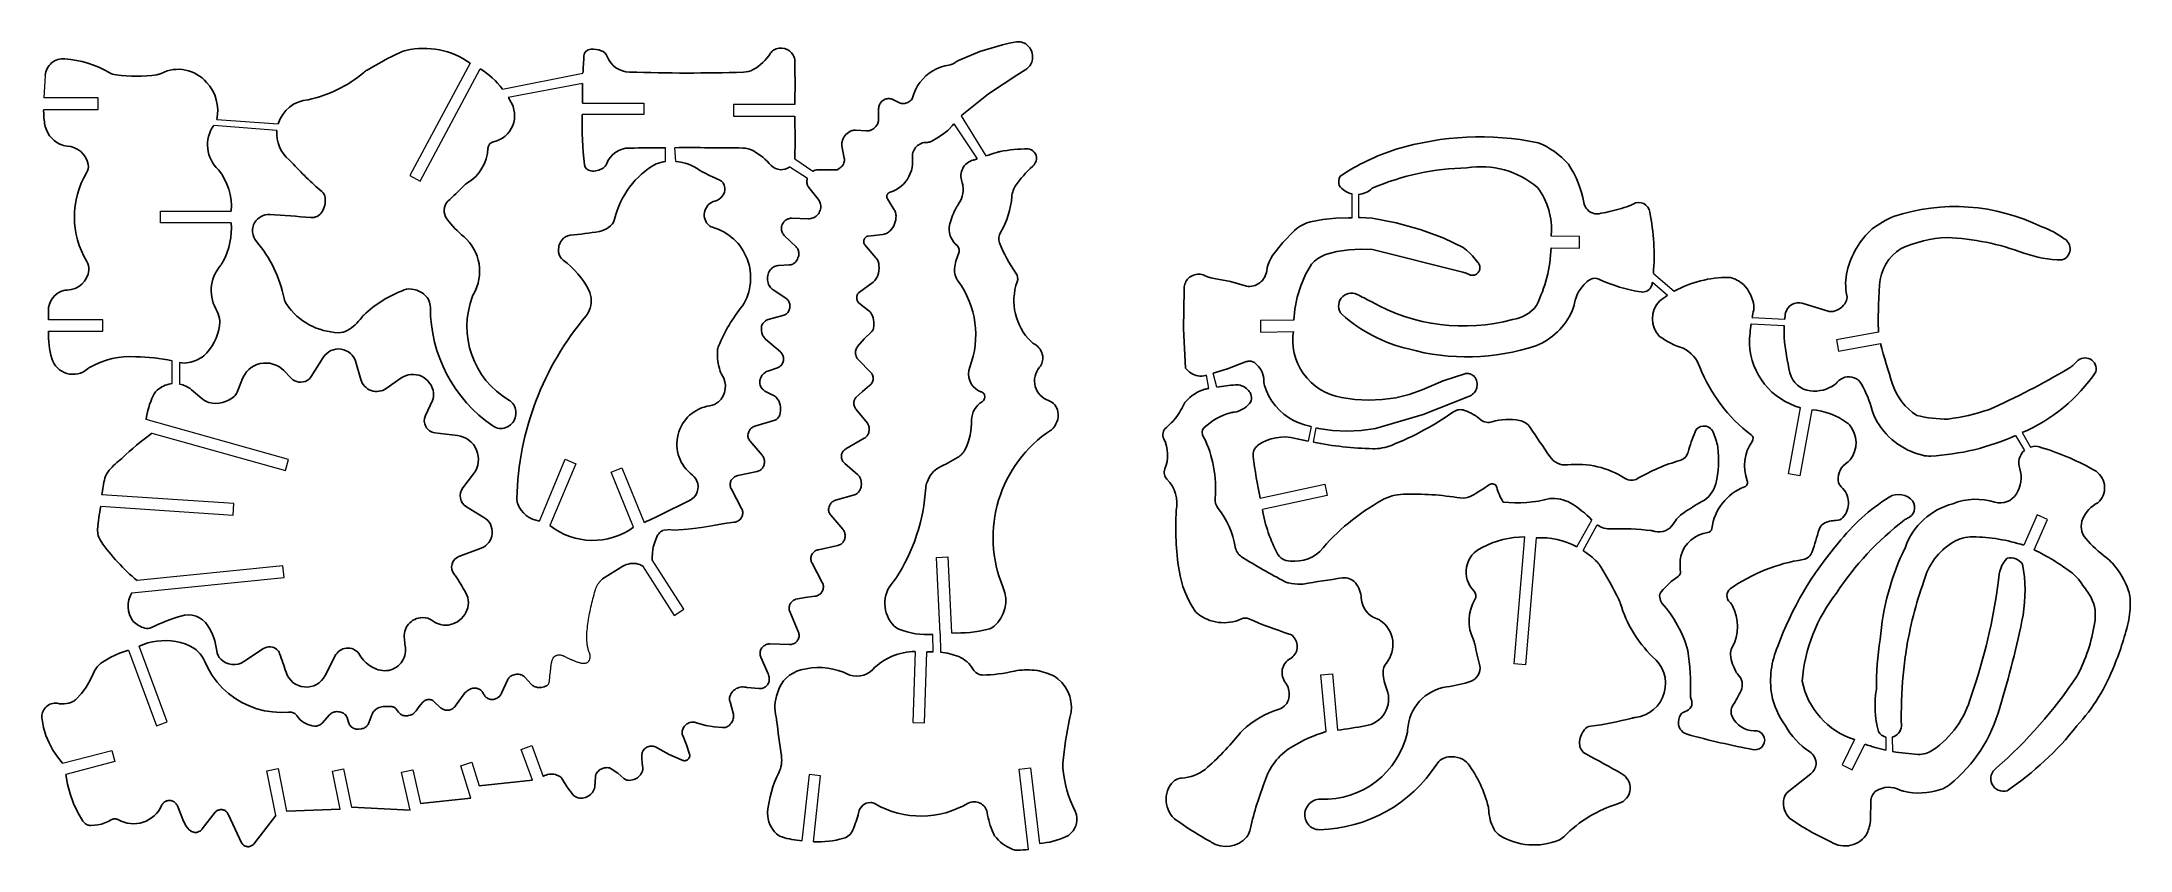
# Model space of a CAD drawing. Extents: x -554 to 10, y 731 to 949.
import ezdxf

# ---------------------------------------------------------------- set-up
doc = ezdxf.new("R2010")
doc.units = 0
doc.header["$MEASUREMENT"] = 0

# ---------------------------------------------------------------- blocks, each defined once
blk = doc.blocks.new('*E0')
at = {"color": 7, "linetype": 'Continuous', "lineweight": 0, "flags": 128}
blk.add_lwpolyline([(-418.017323, 775.299559), (-417.972941, 775.318347), (-417.929213, 775.339487), (-417.886236, 775.362875), (-417.844107, 775.388406), (-417.802922, 775.415977), (-417.762779, 775.445484), (-417.723773, 775.476822), (-417.686002, 775.509887), (-417.649561, 775.544574), (-417.614549, 775.58078), (-417.581061, 775.618401), (-417.549194, 775.657332), (-417.519045, 775.697469), (-417.49071, 775.738708), (-417.464286, 775.780944), (-417.43987, 775.824075), (-417.417559, 775.867994), (-417.397448, 775.912599), (-417.379636, 775.957784), (-417.364218, 776.003447), (-417.330142, 776.121125), (-417.300192, 776.239679), (-417.273998, 776.359032), (-417.251193, 776.479109), (-417.231408, 776.599834), (-417.214276, 776.72113), (-417.199429, 776.842921), (-417.186498, 776.965132), (-417.175116, 777.087687), (-417.164913, 777.21051), (-417.155523, 777.333524), (-417.146577, 777.456655), (-417.137707, 777.579825), (-417.128545, 777.70296), (-417.118724, 777.825982), (-417.107873, 777.948817), (-417.095627, 778.071387), (-417.081616, 778.193618), (-417.065473, 778.315433), (-417.046829, 778.436757), (-417.01355, 778.652529), (-416.984281, 778.869746), (-416.958241, 779.088139), (-416.934651, 779.307441), (-416.912729, 779.527385), (-416.891694, 779.747702), (-416.870768, 779.968126), (-416.849168, 780.188388), (-416.826115, 780.40822), (-416.800828, 780.627356), (-416.772526, 780.845527), (-416.740428, 781.062466), (-416.703756, 781.277905), (-416.661726, 781.491577), (-416.61356, 781.703213), (-416.558477, 781.912547), (-416.495695, 782.11931), (-416.424436, 782.323235), (-416.343917, 782.524054), (-416.253359, 782.721499), (-416.206382, 782.807861), (-416.152162, 782.890523), (-416.091197, 782.969378), (-416.023989, 783.044313), (-415.951037, 783.115221), (-415.872841, 783.181991), (-415.789903, 783.244512), (-415.702722, 783.302676), (-415.611799, 783.356373), (-415.517634, 783.405492), (-415.420726, 783.449924), (-415.321577, 783.489559), (-415.220687, 783.524287), (-415.118556, 783.553999), (-415.015684, 783.578583), (-414.912572, 783.597932), (-414.809719, 783.611934), (-414.707627, 783.620481), (-414.606794, 783.623461), (-414.507723, 783.620766), (-414.352441, 783.606881), (-414.199317, 783.583532), (-414.048163, 783.551522), (-413.898792, 783.511648), (-413.751017, 783.464711), (-413.604649, 783.411511), (-413.459502, 783.352848), (-413.315387, 783.289521), (-413.172118, 783.222331), (-413.029507, 783.152077), (-412.887366, 783.07956), (-412.745508, 783.005578), (-412.603746, 782.930933), (-412.461891, 782.856423), (-412.319757, 782.782849), (-412.177155, 782.711011), (-412.0339, 782.641707), (-411.889802, 782.57574), (-411.744674, 782.513907), (-411.59833, 782.457009), (-411.443939, 782.39884), (-411.289929, 782.338554), (-411.136206, 782.276597), (-410.98268, 782.213414), (-410.829256, 782.14945), (-410.675843, 782.085151), (-410.522347, 782.020961), (-410.368677, 781.957325), (-410.21474, 781.89469), (-410.060444, 781.8335), (-409.905695, 781.774201), (-409.750402, 781.717238), (-409.594471, 781.663055), (-409.437811, 781.612099), (-409.280328, 781.564815), (-409.121931, 781.521647), (-408.962527, 781.483041), (-408.802023, 781.449442), (-408.640326, 781.421296), (-408.477345, 781.399048), (-408.380803, 781.388724), (-408.281412, 781.380173), (-408.179716, 781.373698), (-408.07626, 781.369603), (-407.971588, 781.36819), (-407.866245, 781.369764), (-407.760775, 781.374626), (-407.655723, 781.383082), (-407.551633, 781.395432), (-407.44905, 781.411982), (-407.348519, 781.433034), (-407.250585, 781.458891), (-407.15579, 781.489857), (-407.064681, 781.526234), (-406.977802, 781.568327), (-406.895697, 781.616438), (-406.818912, 781.670871), (-406.747989, 781.731928), (-406.683475, 781.799914), (-406.625913, 781.875131), (-406.56071, 781.977752), (-406.501556, 782.085472), (-406.448479, 782.197761), (-406.401505, 782.314086), (-406.360663, 782.433919), (-406.325978, 782.556727), (-406.297479, 782.68198), (-406.275193, 782.809147), (-406.259146, 782.937698), (-406.249366, 783.067103), (-406.245879, 783.196829), (-406.248714, 783.326347), (-406.257898, 783.455125), (-406.273456, 783.582634), (-406.295418, 783.708342), (-406.323809, 783.831719), (-406.358657, 783.952233), (-406.39999, 784.069355), (-406.447834, 784.182553), (-406.502216, 784.291297)], dxfattribs=at)
blk = doc.blocks.new('*E1')
at = {"color": 7, "linetype": 'Continuous', "lineweight": 0, "flags": 128}
blk.add_lwpolyline([(-372.556121, 818.594313), (-372.825475, 818.543038), (-373.095018, 818.492682), (-373.364743, 818.443246), (-373.634648, 818.394731), (-373.904726, 818.347138), (-374.174973, 818.300467), (-374.445385, 818.25472), (-374.715956, 818.209896), (-374.986682, 818.165997), (-375.257558, 818.123024), (-375.528579, 818.080976), (-375.799741, 818.039856), (-376.071038, 817.999663), (-376.342467, 817.960398), (-376.614022, 817.922063), (-376.885699, 817.884657), (-377.157492, 817.848182), (-377.429397, 817.812639), (-377.70141, 817.778027), (-377.973525, 817.744349), (-378.244975, 817.711697), (-378.516549, 817.679975), (-378.788243, 817.649184), (-379.060052, 817.619324), (-379.331972, 817.590395), (-379.603997, 817.562399), (-379.876123, 817.535334), (-380.148345, 817.509202), (-380.420658, 817.484003), (-380.693058, 817.459737), (-380.965539, 817.436406), (-381.238097, 817.414009), (-381.510727, 817.392546), (-381.783425, 817.372019), (-382.056184, 817.352428), (-382.329001, 817.333772), (-382.601871, 817.316053), (-382.874789, 817.29927), (-383.14775, 817.283425), (-383.420749, 817.268518)], dxfattribs=at)

msp = doc.modelspace()

# ---------------------------------------------------------------- linework, layer by layer
for p, q in [((-294.948548, 948.344176), (-300.997881, 946.518717)), ((-293.077033, 948.799731), (-294.948543, 948.344176)), ((-291.177433, 949.118479), (-293.077033, 948.799731)), ((-290.799166, 949.148942), (-291.177434, 949.11848)), ((-290.419741, 949.14177), (-290.799166, 949.148942)), ((-290.042895, 949.097034), (-290.419741, 949.14177)), ((-289.672337, 949.015175), (-290.042895, 949.097034)), ((-289.311714, 948.896999), (-289.672337, 949.015175)), ((-288.964577, 948.74367), (-289.311714, 948.896999)), ((-288.634342, 948.556695), (-288.964577, 948.74367)), ((-288.324261, 948.337917), (-288.634342, 948.556695)), ((-288.037385, 948.089488), (-288.324261, 948.337917)), ((-287.77654, 947.813854), (-288.037385, 948.089488)), ((-287.544292, 947.513729), (-287.77654, 947.813854)), ((-287.342928, 947.192066), (-287.544292, 947.513729)), ((-350.961043, 943.131015), (-350.961043, 943.895538)), ((-312.719636, 941.844076), (-313.753361, 941.299959)), ((-311.636992, 942.282861), (-312.719636, 941.844076)), ((-310.516129, 942.611978), (-311.636992, 942.282861)), ((-309.368126, 942.828175), (-310.516129, 942.611978)), ((-309.368127, 942.828175), (-309.066282, 942.884537)), ((-309.066282, 942.884537), (-308.771261, 942.969683)), ((-308.771261, 942.969683), (-308.485802, 943.082822)), ((-308.485802, 943.082822), (-308.212554, 943.222904)), ((-308.212554, 943.222904), (-307.954053, 943.388629)), ((-307.183791, 943.907633), (-307.954053, 943.388631)), ((-307.012642, 944.009372), (-307.183789, 943.907634)), ((-306.835478, 944.100227), (-307.012642, 944.009372)), ((-300.997881, 946.518717), (-306.835486, 944.100223)), ((-288.646341, 941.674185), (-291.059246, 940.170039)), ((-288.646339, 941.674181), (-288.339564, 941.877184)), ((-288.339564, 941.877184), (-288.05371, 942.108719)), ((-288.05371, 942.108719), (-287.79142, 942.366644)), ((-287.79142, 942.366644), (-287.55512, 942.648572)), ((-287.55512, 942.648572), (-287.346997, 942.951896)), ((-287.346997, 942.951896), (-287.168974, 943.273811)), ((-287.174429, 946.852033), (-287.342928, 947.192066)), ((-287.010354, 946.41894), (-287.17443, 946.852033)), ((-287.168974, 943.273811), (-287.022699, 943.611338)), ((-287.022699, 943.611338), (-286.909525, 943.961356)), ((-286.888817, 945.972041), (-287.010354, 946.41894)), ((-286.909525, 943.961356), (-286.830498, 944.320628)), ((-286.810953, 945.515502), (-286.888817, 945.972041)), ((-286.830498, 944.320628), (-286.78635, 944.685829)), ((-286.777488, 945.053582), (-286.810953, 945.515502)), ((-286.78635, 944.685829), (-286.777489, 945.053582)), ((-318.402325, 936.189849), (-318.846541, 935.109421)), ((-317.853026, 937.220829), (-318.402325, 936.189849)), ((-317.204071, 938.192173), (-317.853026, 937.220829)), ((-316.461875, 939.09428), (-317.204071, 938.192173)), ((-315.633774, 939.918233), (-316.461875, 939.09428)), ((-314.727952, 940.65589), (-315.633774, 939.918233)), ((-313.753361, 941.299959), (-314.727952, 940.65589)), ((-291.059241, 940.170034), (-298.670288, 935.052487)), ((-328.390717, 928.055129), (-328.351753, 931.166347)), ((-328.33557, 931.42301), (-328.351753, 931.166348)), ((-328.293616, 931.676737), (-328.33557, 931.42301)), ((-328.226319, 931.924948), (-328.293616, 931.676737)), ((-328.134362, 932.165117), (-328.226319, 931.924948)), ((-328.018682, 932.394803), (-328.134362, 932.165117)), ((-327.880455, 932.611668), (-328.018682, 932.394803)), ((-327.721087, 932.813507), (-327.880455, 932.611668)), ((-327.542199, 932.998268), (-327.721087, 932.813507)), ((-327.310806, 933.195053), (-327.5422, 932.998267)), ((-327.062191, 933.369576), (-327.310806, 933.195053)), ((-326.79849, 933.520338), (-327.062191, 933.369576)), ((-326.554983, 933.629282), (-326.798489, 933.520338)), ((-326.301427, 933.71219), (-326.554983, 933.629282)), ((-326.040597, 933.768154), (-326.301427, 933.71219)), ((-325.775348, 933.796562), (-326.040597, 933.768154)), ((-325.508582, 933.797103), (-325.775348, 933.796562)), ((-325.24322, 933.769771), (-325.508582, 933.797103)), ((-324.982165, 933.714864), (-325.24322, 933.769771)), ((-324.728275, 933.632985), (-324.982165, 933.714864)), ((-324.484329, 933.52503), (-324.728275, 933.632985)), ((-324.484329, 933.525029), (-322.737015, 932.639732)), ((-322.737016, 932.639732), (-322.454154, 932.552195)), ((-322.454154, 932.552195), (-322.163849, 932.493919)), ((-322.163849, 932.493919), (-321.869118, 932.465511)), ((-321.869118, 932.465511), (-321.573026, 932.467265)), ((-321.573026, 932.467265), (-321.278652, 932.499164)), ((-321.278652, 932.499164), (-320.989058, 932.560875)), ((-320.989058, 932.560875), (-320.707253, 932.651757)), ((-320.707253, 932.651757), (-320.436169, 932.770866)), ((-320.436169, 932.770866), (-320.178625, 932.916962)), ((-320.178625, 932.916962), (-319.937297, 933.088527)), ((-319.937297, 933.088527), (-319.714696, 933.283776)), ((-319.714696, 933.283776), (-319.513136, 933.500679)), ((-319.513136, 933.500679), (-319.334714, 933.736981)), ((-319.334714, 933.736981), (-319.181283, 933.990225)), ((-318.846541, 935.109421), (-319.181283, 933.990225)), ((-298.670288, 935.052487), (-305.867181, 929.367239)), ((-336.136976, 924.884997), (-336.512794, 924.651685)), ((-335.739176, 925.078464), (-336.136976, 924.884997)), ((-335.513611, 925.161833), (-335.739177, 925.078463)), ((-335.281195, 925.223583), (-335.513611, 925.161833)), ((-335.043995, 925.263164), (-335.281195, 925.223583)), ((-334.804122, 925.280224), (-335.043995, 925.263164)), ((-334.563708, 925.274611), (-334.804122, 925.280224)), ((-334.563707, 925.27461), (-331.668977, 925.070148)), ((-331.668978, 925.070149), (-331.453005, 925.064069)), ((-331.453005, 925.064069), (-331.237293, 925.076294)), ((-331.237293, 925.076294), (-331.02339, 925.106737)), ((-331.02339, 925.106737), (-330.812832, 925.155178)), ((-330.812832, 925.155178), (-330.607131, 925.22127)), ((-330.60713, 925.221269), (-330.270004, 925.36558)), ((-330.270004, 925.36558), (-329.949393, 925.543593)), ((-329.949393, 925.543593), (-329.648657, 925.753444)), ((-329.648657, 925.753444), (-329.370944, 925.992935)), ((-329.370944, 925.992935), (-329.119165, 926.259557)), ((-329.119165, 926.259557), (-328.895956, 926.550517)), ((-328.895956, 926.550517), (-328.703656, 926.862768)), ((-328.703656, 926.862768), (-328.594944, 927.086689)), ((-328.594944, 927.086689), (-328.508582, 927.320143)), ((-328.508582, 927.320143), (-328.445393, 927.560905)), ((-328.445393, 927.560905), (-328.405979, 927.806681)), ((-328.405979, 927.806681), (-328.390717, 928.055129)), ((-311.116979, 924.086384), (-309.716172, 925.228466)), ((-309.716172, 925.228466), (-308.429657, 926.497909)), ((-308.429657, 926.497909), (-308.04187, 926.960779)), ((-305.867172, 929.367249), (-306.077797, 929.173942)), ((-338.302036, 921.720274), (-338.307956, 921.499612)), ((-338.307956, 921.499612), (-338.29477, 921.279264)), ((-338.277053, 921.939598), (-338.302036, 921.720274)), ((-338.29477, 921.279264), (-338.262577, 921.060882)), ((-338.233195, 922.155939), (-338.277053, 921.939598)), ((-337.628566, 917.758279), (-338.262577, 921.060882)), ((-338.104684, 922.579211), (-338.233195, 922.155939)), ((-337.933367, 922.98704), (-338.104684, 922.579211)), ((-337.721056, 923.375109), (-337.933367, 922.98704)), ((-337.469998, 923.739313), (-337.721056, 923.375109)), ((-337.182851, 924.075795), (-337.469998, 923.739313)), ((-336.862654, 924.380996), (-337.182851, 924.075795)), ((-336.512794, 924.651685), (-336.862654, 924.380996)), ((-319.083915, 919.246994), (-319.173135, 918.876443)), ((-318.95804, 919.606749), (-319.083915, 919.246994)), ((-318.796773, 919.952091), (-318.95804, 919.606749)), ((-318.601736, 920.279548), (-318.796773, 919.952091)), ((-318.37489, 920.585831), (-318.601736, 920.279548)), ((-318.118514, 920.867858), (-318.37489, 920.585831)), ((-317.835187, 921.122797), (-318.118514, 920.867858)), ((-317.527756, 921.348083), (-317.835187, 921.122797)), ((-317.199311, 921.541453), (-317.527756, 921.348083)), ((-316.853153, 921.700962), (-317.199311, 921.541453)), ((-316.492764, 921.825007), (-316.853153, 921.700962)), ((-316.121764, 921.912342), (-316.492764, 921.825007)), ((-315.743884, 921.962088), (-316.121764, 921.912342)), ((-315.362922, 921.973745), (-315.743884, 921.962088)), ((-315.362922, 921.973745), (-315.125049, 921.980197)), ((-315.125049, 921.980197), (-314.888812, 922.008795)), ((-314.888812, 922.008795), (-314.65627, 922.05929)), ((-314.65627, 922.05929), (-314.429448, 922.131243)), ((-314.429448, 922.131243), (-314.210321, 922.224027)), ((-314.210321, 922.224026), (-312.619518, 923.081903)), ((-312.619518, 923.081903), (-311.116979, 924.086384)), ((-346.065733, 914.216921), (-346.125167, 914.18019)), ((-345.773947, 914.358508), (-346.065733, 914.216921)), ((-345.469284, 914.46971), (-345.773947, 914.358508)), ((-345.154897, 914.549377), (-345.469284, 914.46971)), ((-344.834043, 914.596683), (-345.154897, 914.549377)), ((-344.510042, 914.61114), (-344.834043, 914.596683)), ((-344.510042, 914.61114), (-339.557059, 914.57988)), ((-339.557059, 914.579881), (-339.257591, 914.730096)), ((-339.257591, 914.730096), (-338.973554, 914.907769)), ((-338.973554, 914.907769), (-338.707457, 915.111332)), ((-338.707457, 915.111332), (-338.461653, 915.338985)), ((-338.461653, 915.338985), (-338.238314, 915.588715)), ((-338.238314, 915.588715), (-338.039414, 915.858315)), ((-338.039414, 915.858315), (-337.866712, 916.145403)), ((-337.866712, 916.145403), (-337.721733, 916.44744)), ((-337.721735, 916.44744), (-337.648445, 916.70284)), ((-337.648445, 916.70284), (-337.602129, 916.964481)), ((-337.592136, 917.495081), (-337.628567, 917.75828)), ((-337.602129, 916.964481), (-337.583291, 917.22952)), ((-337.583291, 917.22952), (-337.592136, 917.495081)), ((-320.160289, 912.797931), (-319.803973, 913.569579)), ((-319.803973, 913.569579), (-319.524311, 914.372194)), ((-319.524311, 914.372194), (-319.323951, 915.198183)), ((-319.323951, 915.198183), (-319.204787, 916.03973)), ((-319.224801, 918.498821), (-319.238395, 918.117923)), ((-319.238395, 918.117923), (-319.213779, 917.737579)), ((-319.173135, 918.876443), (-319.224801, 918.498821)), ((-319.167947, 916.888874), (-319.213779, 917.737579)), ((-319.204787, 916.03973), (-319.167947, 916.888874)), ((-347.708751, 911.73171), (-347.72269, 911.555428)), ((-347.72269, 911.555428), (-347.722554, 911.378597)), ((-347.722554, 911.378597), (-347.711958, 911.131008)), ((-347.711958, 911.131008), (-347.677379, 910.885617)), ((-347.680824, 911.906322), (-347.708751, 911.73171)), ((-347.615479, 912.223995), (-347.680823, 911.906323)), ((-347.677379, 910.885617), (-347.619143, 910.644741)), ((-347.619143, 910.644741), (-347.5378, 910.410656)), ((-347.584319, 912.323089), (-347.615479, 912.223995)), ((-347.5378, 910.410656), (-347.434119, 910.185572)), ((-347.434119, 910.185572), (-347.309078, 909.971616)), ((-347.309078, 909.971616), (-347.163859, 909.770808)), ((-344.662007, 906.643364), (-347.163859, 909.770806)), ((-326.062766, 907.816116), (-326.10508, 907.697559)), ((-326.00831, 907.929609), (-326.062766, 907.816116)), ((-325.942308, 908.036799), (-326.00831, 907.929609)), ((-325.865479, 908.136516), (-325.942308, 908.036799)), ((-325.778664, 908.227671), (-325.865479, 908.136516)), ((-325.682809, 908.309267), (-325.778664, 908.227671)), ((-325.578962, 908.380415), (-325.682809, 908.309267)), ((-325.468258, 908.440336), (-325.578962, 908.380415)), ((-325.351904, 908.488377), (-325.468258, 908.440336)), ((-325.231172, 908.524013), (-325.351904, 908.488377)), ((-325.231172, 908.524013), (-324.435636, 908.82322)), ((-324.435636, 908.82322), (-323.672933, 909.198301)), ((-323.672933, 909.198301), (-322.950279, 909.645708)), ((-322.950279, 909.645708), (-322.274512, 910.161208)), ((-322.274512, 910.161208), (-321.652024, 910.739923)), ((-321.652024, 910.739923), (-321.088707, 911.376378)), ((-321.088707, 911.376378), (-320.589888, 912.064551)), ((-320.589888, 912.064551), (-320.160289, 912.797931)), ((-345.258734, 902.03965), (-345.021825, 902.243217)), ((-345.021825, 902.243217), (-344.805978, 902.468995)), ((-344.805978, 902.468995), (-344.613267, 902.714815)), ((-344.481476, 906.393876), (-344.662008, 906.643364)), ((-344.613267, 902.714815), (-344.445541, 902.978317)), ((-344.325863, 906.128131), (-344.481476, 906.393876)), ((-344.445541, 902.978317), (-344.281498, 903.300497)), ((-344.196622, 905.848608), (-344.325863, 906.128131)), ((-344.281498, 903.300497), (-344.148333, 903.636618)), ((-344.094959, 905.557918), (-344.196622, 905.848608)), ((-344.148333, 903.636618), (-344.047216, 903.983728)), ((-344.021822, 905.258774), (-344.094959, 905.557918)), ((-344.047216, 903.983728), (-343.979034, 904.338779)), ((-343.977896, 904.953968), (-344.021822, 905.258774)), ((-343.979035, 904.338779), (-343.963589, 904.646346)), ((-343.963589, 904.646346), (-343.977896, 904.953968)), ((-326.151572, 907.450477), (-326.155242, 907.324649)), ((-326.155242, 907.324649), (-326.145761, 907.199125)), ((-326.13479, 907.575234), (-326.151572, 907.450477)), ((-326.145761, 907.199125), (-326.123232, 907.075276)), ((-326.10508, 907.697559), (-326.13479, 907.575234)), ((-326.123232, 907.075276), (-326.087901, 906.954455)), ((-326.087901, 906.954455), (-326.040153, 906.83798)), ((-326.040153, 906.83798), (-325.980511, 906.727125)), ((-325.980511, 906.727125), (-324.146532, 903.816904)), ((-324.000619, 903.559621), (-324.146533, 903.816904)), ((-323.879183, 903.289921), (-324.000619, 903.559621)), ((-323.783269, 903.010125), (-323.879183, 903.289921)), ((-323.713705, 902.722642), (-323.783269, 903.010125)), ((-323.671088, 902.42995), (-323.713705, 902.722642)), ((-323.679148, 901.582877), (-323.655786, 902.134567)), ((-323.655787, 902.134567), (-323.671088, 902.42995)), ((-354.581044, 898.988153), (-354.596271, 898.731462)), ((-354.596271, 898.731462), (-354.585568, 898.474542)), ((-354.585568, 898.474542), (-354.549044, 898.220006)), ((-354.540042, 899.242006), (-354.581044, 898.988153)), ((-354.549044, 898.220006), (-354.487069, 897.970443)), ((-354.473682, 899.490439), (-354.540042, 899.242006)), ((-354.487069, 897.970443), (-354.400275, 897.728391)), ((-354.366718, 899.778751), (-354.473681, 899.490439)), ((-354.400275, 897.728391), (-354.289545, 897.496311)), ((-354.234952, 900.056606), (-354.366718, 899.778751)), ((-354.289545, 897.496311), (-354.156003, 897.276563)), ((-354.079393, 900.321873), (-354.234952, 900.056606)), ((-354.156003, 897.276563), (-354.001009, 897.071382)), ((-353.926919, 900.533096), (-354.079394, 900.321874)), ((-354.001009, 897.071382), (-353.826137, 896.882855)), ((-353.75369, 900.727659), (-353.926919, 900.533096)), ((-350.663168, 893.800326), (-353.826136, 896.882854)), ((-353.561513, 900.903532), (-353.75369, 900.727659)), ((-353.352395, 901.058881), (-353.561513, 900.903532)), ((-353.128518, 901.192082), (-353.352395, 901.058881)), ((-352.89222, 901.301746), (-353.128518, 901.192082)), ((-352.645965, 901.386729), (-352.89222, 901.301746)), ((-352.392325, 901.446144), (-352.645965, 901.386729)), ((-352.133947, 901.479369), (-352.392325, 901.446144)), ((-351.873527, 901.48606), (-352.133947, 901.479369)), ((-351.873527, 901.486059), (-347.296091, 901.369676)), ((-347.29609, 901.369677), (-346.983823, 901.377048)), ((-346.983823, 901.377048), (-346.673776, 901.414947)), ((-346.673776, 901.414947), (-346.368928, 901.483011)), ((-346.368928, 901.483011), (-346.072205, 901.580587)), ((-346.072205, 901.580587), (-345.786458, 901.706737)), ((-345.786458, 901.706737), (-345.51443, 901.860249)), ((-345.51443, 901.860249), (-345.258734, 902.03965)), ((-331.634799, 896.533706), (-331.7445, 896.462628)), ((-331.518396, 896.593179), (-331.634799, 896.533706)), ((-331.396515, 896.64042), (-331.518396, 896.593179)), ((-331.270438, 896.674934), (-331.396515, 896.64042)), ((-331.14149, 896.696358), (-331.270438, 896.674934)), ((-327.19515, 897.145593), (-331.14149, 896.696357)), ((-327.195152, 897.145594), (-326.880709, 897.197423)), ((-326.880709, 897.197423), (-326.573013, 897.280392)), ((-326.573013, 897.280392), (-326.275141, 897.393672)), ((-326.275141, 897.393672), (-325.990069, 897.536132)), ((-325.990069, 897.536132), (-325.720648, 897.706345)), ((-325.720648, 897.706345), (-325.46957, 897.902612)), ((-325.46957, 897.902612), (-325.239347, 898.12297)), ((-325.239345, 898.12297), (-324.879573, 898.541864)), ((-324.879573, 898.541864), (-324.561306, 898.993101)), ((-324.561306, 898.993101), (-324.287435, 899.472582)), ((-324.287435, 899.472582), (-324.060446, 899.975955)), ((-324.060446, 899.975955), (-323.882401, 900.498648)), ((-323.882401, 900.498648), (-323.754915, 901.035915)), ((-323.754915, 901.035915), (-323.679148, 901.582877)), ((-200.554755, 901.626559), (-201.514118, 901.593439)), ((-146.762323, 896.99604), (-146.765921, 896.633518)), ((-350.491306, 893.615385), (-350.663168, 893.800327)), ((-350.338575, 893.414354), (-350.491306, 893.615385)), ((-350.206472, 893.199205), (-350.338575, 893.414354)), ((-350.096292, 892.972047), (-350.206472, 893.199205)), ((-350.135358, 890.797373), (-350.023146, 891.138099)), ((-350.009116, 892.735107), (-350.096292, 892.972047)), ((-350.023146, 891.138099), (-349.939898, 891.487034)), ((-349.945798, 892.490708), (-350.009116, 892.735107)), ((-349.906958, 892.241245), (-349.945798, 892.490708)), ((-349.939897, 891.487034), (-349.903993, 891.736936)), ((-349.892977, 891.989164), (-349.906958, 892.241245)), ((-349.903993, 891.736936), (-349.892977, 891.989164)), ((-332.370577, 895.296164), (-332.375813, 895.138867)), ((-332.375813, 895.138867), (-332.366237, 894.981775)), ((-332.350574, 895.452271), (-332.370577, 895.296164)), ((-332.366238, 894.981775), (-332.345844, 894.85428)), ((-332.315984, 895.605806), (-332.350574, 895.452271)), ((-332.345844, 894.85428), (-332.312659, 894.729502)), ((-332.267111, 895.755409), (-332.315984, 895.605806)), ((-332.312659, 894.729502), (-332.267025, 894.608719)), ((-332.20439, 895.899754), (-332.267111, 895.755409)), ((-332.267025, 894.608719), (-332.209408, 894.493172)), ((-332.209408, 894.493172), (-332.140401, 894.384044)), ((-332.128375, 896.037563), (-332.20439, 895.899754)), ((-332.140401, 894.384044), (-332.06071, 894.282456)), ((-332.03974, 896.167614), (-332.128375, 896.037563)), ((-332.06071, 894.282455), (-329.069503, 890.843233)), ((-331.93927, 896.288756), (-332.03974, 896.167614)), ((-331.846348, 896.380691), (-331.93927, 896.288756)), ((-331.7445, 896.462628), (-331.846348, 896.380691)), ((-170.619424, 886.949051), (-195.003544, 893.074657)), ((-170.555392, 893.564347), (-175.924903, 896.183409)), ((-358.343164, 885.632708), (-358.365438, 885.230093)), ((-358.365438, 885.230093), (-358.348589, 884.827215)), ((-358.281976, 886.03127), (-358.343164, 885.632708)), ((-358.182451, 886.422025), (-358.281976, 886.03127)), ((-358.045525, 886.801296), (-358.182451, 886.422025)), ((-357.90444, 887.096151), (-358.045525, 886.801295)), ((-357.733899, 887.375007), (-357.90444, 887.096151)), ((-357.535696, 887.634931), (-357.733899, 887.375007)), ((-357.311914, 887.873189), (-357.535696, 887.634931)), ((-357.064908, 888.087275), (-357.311914, 887.873189)), ((-356.797275, 888.274938), (-357.064908, 888.087275)), ((-356.511829, 888.434205), (-356.797275, 888.274938)), ((-356.211573, 888.563399), (-356.511829, 888.434205)), ((-355.899665, 888.661164), (-356.211573, 888.563399)), ((-355.579383, 888.726469), (-355.899665, 888.661164)), ((-355.254098, 888.75863), (-355.579383, 888.726469)), ((-355.254098, 888.75863), (-352.525542, 888.887648)), ((-352.525543, 888.887648), (-352.272983, 888.91223)), ((-352.272983, 888.91223), (-352.024117, 888.961794)), ((-352.024117, 888.961794), (-351.78141, 889.035846)), ((-351.78141, 889.035846), (-351.547265, 889.133655)), ((-351.547265, 889.133655), (-351.324, 889.254252)), ((-351.324, 889.254252), (-351.113827, 889.396441)), ((-351.113827, 889.396441), (-350.918827, 889.558816)), ((-350.918827, 889.558816), (-350.740931, 889.739769)), ((-350.740931, 889.739769), (-350.5819, 889.937506)), ((-350.5819, 889.937506), (-350.443311, 890.15007)), ((-350.443311, 890.15007), (-350.275742, 890.467255)), ((-350.275742, 890.467255), (-350.135358, 890.797373)), ((-328.888992, 890.615496), (-329.069503, 890.843233)), ((-328.998891, 885.190394), (-328.848529, 885.473609)), ((-328.729972, 890.372266), (-328.888992, 890.615496)), ((-328.84853, 885.47361), (-328.602734, 886.076336)), ((-328.593766, 890.115564), (-328.729972, 890.372266)), ((-328.602734, 886.076336), (-328.419001, 886.700785)), ((-328.481505, 889.847523), (-328.593766, 890.115564)), ((-328.394122, 889.570372), (-328.481505, 889.847523)), ((-328.419001, 886.700785), (-328.299206, 887.340585)), ((-328.332345, 889.286414), (-328.394122, 889.570372)), ((-328.255656, 888.64003), (-328.332345, 889.286415)), ((-328.299206, 887.340585), (-328.244572, 887.989206)), ((-328.244572, 887.989206), (-328.255656, 888.64003)), ((-358.348589, 884.827215), (-358.292775, 884.427866)), ((-358.292775, 884.427866), (-358.198522, 884.035805)), ((-358.198522, 884.035805), (-358.066717, 883.654725)), ((-358.066718, 883.654725), (-357.931234, 883.361076)), ((-357.931234, 883.361076), (-357.766693, 883.082668)), ((-357.766693, 883.082668), (-357.574787, 882.822365)), ((-357.574787, 882.822365), (-357.357493, 882.582848)), ((-357.357493, 882.582848), (-357.117047, 882.366582)), ((-357.117047, 882.366582), (-356.855924, 882.175794)), ((-353.437004, 879.934623), (-356.855923, 882.175793)), ((-353.231416, 879.784675), (-353.437005, 879.934623)), ((-353.041797, 879.614983), (-353.231416, 879.784675)), ((-352.870034, 879.427237), (-353.041797, 879.614983)), ((-334.265371, 880.237877), (-334.277141, 880.042563)), ((-334.277141, 880.042563), (-334.268891, 879.847068)), ((-334.268892, 879.847068), (-334.236348, 879.661356)), ((-334.233706, 880.430967), (-334.265371, 880.237877)), ((-334.236348, 879.661356), (-334.19239, 879.47801)), ((-334.182476, 880.619811), (-334.233706, 880.430967)), ((-334.112219, 880.802432), (-334.182476, 880.619811)), ((-334.02367, 880.976918), (-334.112219, 880.802432)), ((-333.917755, 881.141442), (-334.02367, 880.976918)), ((-333.795583, 881.294284), (-333.917755, 881.141442)), ((-333.658434, 881.433842), (-333.795583, 881.294284)), ((-333.507742, 881.558655), (-333.658434, 881.433842)), ((-329.857976, 884.248913), (-333.507784, 881.558607)), ((-329.857976, 884.248929), (-329.608675, 884.450593)), ((-329.608675, 884.450593), (-329.380897, 884.676285)), ((-329.380897, 884.676285), (-329.176948, 884.92372)), ((-329.176948, 884.92372), (-328.998891, 885.190394)), ((-58.378291, 878.152952), (-58.120054, 883.499374)), ((-358.659483, 873.951058), (-358.888252, 873.818687)), ((-358.418242, 874.059037), (-358.659483, 873.951058)), ((-358.167119, 874.141465), (-358.418242, 874.059037)), ((-358.167119, 874.141464), (-354.18888, 875.222392)), ((-354.188881, 875.222393), (-353.937363, 875.304972)), ((-353.937363, 875.304972), (-353.695763, 875.413184)), ((-353.695763, 875.413184), (-353.466684, 875.545861)), ((-353.466684, 875.545861), (-353.252595, 875.701573)), ((-353.252595, 875.701573), (-353.055804, 875.878643)), ((-353.055804, 875.878643), (-352.878431, 876.075161)), ((-352.878431, 876.075161), (-352.722389, 876.289009)), ((-352.717839, 879.223306), (-352.870034, 879.427237)), ((-352.722389, 876.289009), (-352.589359, 876.517883)), ((-352.586727, 879.005223), (-352.717839, 879.223306)), ((-352.589359, 876.517883), (-352.480775, 876.759316)), ((-352.478004, 878.775157), (-352.586727, 879.005223)), ((-352.480775, 876.759316), (-352.397807, 877.010706)), ((-352.392752, 878.535401), (-352.478004, 878.775157)), ((-352.397807, 877.010707), (-352.338484, 877.267484)), ((-352.33182, 878.288342), (-352.392752, 878.535401)), ((-352.338484, 877.267484), (-352.29977, 877.528166)), ((-352.295816, 878.03644), (-352.33182, 878.288342)), ((-352.299771, 877.528165), (-352.285097, 877.782203)), ((-352.285097, 877.782203), (-352.295816, 878.03644)), ((-334.19239, 879.478009), (-334.137209, 879.307561)), ((-334.137209, 879.307561), (-334.066321, 879.143024)), ((-334.066321, 879.143024), (-333.980346, 878.985843)), ((-333.980346, 878.985843), (-333.88004, 878.837396)), ((-333.88004, 878.837396), (-333.766283, 878.698988)), ((-333.766283, 878.698988), (-333.640073, 878.571832)), ((-333.640073, 878.571832), (-333.502519, 878.457044)), ((-330.9802, 876.509253), (-333.502513, 878.457054)), ((-330.837858, 876.385415), (-330.980206, 876.509242)), ((-330.708404, 876.248165), (-330.837858, 876.385415)), ((-330.593103, 876.098827), (-330.708404, 876.248165)), ((-330.297413, 875.624171), (-330.593104, 876.098828)), ((-330.051589, 875.121874), (-330.297413, 875.624171)), ((-329.858188, 874.597158), (-330.051589, 875.121874)), ((-329.719219, 874.055476), (-329.858188, 874.597158)), ((-329.636128, 873.502459), (-329.719219, 874.055476)), ((-71.710436, 876.34582), (-79.017516, 878.536138)), ((-360.01389, 872.099104), (-360.018744, 871.59335)), ((-360.018744, 871.59335), (-359.977059, 871.089293)), ((-359.957074, 872.357229), (-360.013891, 872.099104)), ((-359.977059, 871.089293), (-359.889188, 870.591206)), ((-359.873843, 872.608087), (-359.957074, 872.357229)), ((-359.889189, 870.591205), (-359.813177, 870.312264)), ((-359.765092, 872.848982), (-359.873843, 872.608087)), ((-359.813177, 870.312264), (-359.712203, 870.041358)), ((-359.63199, 873.077325), (-359.765092, 872.848982)), ((-359.712203, 870.041358), (-359.587098, 869.780716)), ((-359.475967, 873.290664), (-359.63199, 873.077325)), ((-359.587098, 869.780716), (-359.43889, 869.532482)), ((-359.298698, 873.486707), (-359.475967, 873.290664)), ((-359.43889, 869.532482), (-359.268799, 869.298699)), ((-359.102089, 873.663348), (-359.298698, 873.486707)), ((-359.268799, 869.298699), (-359.078224, 869.081289)), ((-358.888252, 873.818687), (-359.102089, 873.663348)), ((-359.078224, 869.081289), (-358.868733, 868.882042)), ((-354.89028, 865.42789), (-358.868734, 868.882042)), ((-332.221769, 868.899542), (-334.02841, 866.846836)), ((-330.289296, 870.834252), (-332.221769, 868.899542)), ((-330.289298, 870.834252), (-330.154942, 870.97402)), ((-330.154942, 870.97402), (-330.035427, 871.126673)), ((-330.035427, 871.126673), (-329.931982, 871.290641)), ((-329.931982, 871.290641), (-329.845669, 871.46424)), ((-329.845669, 871.46424), (-329.777375, 871.645686)), ((-329.777375, 871.645686), (-329.727802, 871.833114)), ((-329.727802, 871.833115), (-329.640442, 872.385473)), ((-329.640442, 872.385473), (-329.609777, 872.943856)), ((-329.609777, 872.943856), (-329.636128, 873.502459)), ((-481.537838, 858.768236), (-478.288467, 863.924547)), ((-354.704898, 865.249776), (-354.890281, 865.42789)), ((-354.538392, 865.053901), (-354.704898, 865.249776)), ((-354.392455, 864.842256), (-354.538392, 865.053901)), ((-354.268571, 864.616991), (-354.392455, 864.842256)), ((-354.167998, 864.380398), (-354.268571, 864.616991)), ((-354.170653, 862.617221), (-354.093676, 862.862509)), ((-354.09176, 864.13488), (-354.167998, 864.380398)), ((-354.093676, 862.862509), (-354.041788, 863.1143)), ((-354.04063, 863.882933), (-354.09176, 864.13488)), ((-354.041788, 863.1143), (-354.015517, 863.370037)), ((-354.015129, 863.627119), (-354.04063, 863.882933)), ((-354.015517, 863.370037), (-354.015129, 863.627119)), ((-334.606765, 865.38679), (-334.609948, 865.12087)), ((-334.609948, 865.12087), (-334.585417, 864.856064)), ((-334.575904, 865.650933), (-334.606765, 865.38679)), ((-334.585417, 864.856064), (-334.53344, 864.595254)), ((-334.517701, 865.910425), (-334.575904, 865.650933)), ((-334.53344, 864.595254), (-334.441571, 864.28539)), ((-334.432787, 866.162444), (-334.517701, 865.910425)), ((-334.441571, 864.28539), (-334.325625, 863.983707)), ((-334.322087, 866.404248), (-334.432787, 866.162444)), ((-334.325626, 863.983707), (-334.243881, 863.816597)), ((-334.186805, 866.633208), (-334.322087, 866.404248)), ((-334.243881, 863.816597), (-334.146287, 863.658219)), ((-334.028412, 866.846833), (-334.186805, 866.633208)), ((-334.146287, 863.658219), (-334.033766, 863.510073)), ((-334.033766, 863.510073), (-333.907384, 863.373561)), ((-330.479547, 859.89754), (-333.907374, 863.37357)), ((-501.558127, 854.545476), (-500.334089, 857.531121)), ((-488.943678, 860.353605), (-486.972091, 858.312963)), ((-469.467296, 862.642579), (-468.162251, 857.993587)), ((-461.283537, 855.543057), (-457.351199, 858.307057)), ((-360.417441, 857.382608), (-360.419604, 857.07046)), ((-360.419604, 857.07046), (-360.391223, 856.759597)), ((-360.384755, 857.693047), (-360.417441, 857.382608)), ((-360.321859, 857.998801), (-360.384755, 857.693047)), ((-360.229358, 858.296936), (-360.321859, 857.998801)), ((-360.108138, 858.584594), (-360.229358, 858.296936)), ((-359.959361, 858.859015), (-360.108138, 858.584594)), ((-359.784455, 859.117567), (-359.959361, 858.859015)), ((-359.585098, 859.35777), (-359.784455, 859.117567)), ((-359.3632, 859.577321), (-359.585098, 859.35777)), ((-359.120891, 859.774114), (-359.3632, 859.577321)), ((-358.860495, 859.946262), (-359.120891, 859.774114)), ((-358.584508, 860.092113), (-358.860495, 859.946262)), ((-358.295578, 860.210268), (-358.584508, 860.092113)), ((-358.295578, 860.210267), (-355.699353, 861.126321)), ((-355.699353, 861.126322), (-355.474011, 861.218143)), ((-355.474011, 861.218143), (-355.258447, 861.331026)), ((-355.258447, 861.331026), (-355.054625, 861.463942)), ((-355.054625, 861.463942), (-354.8644, 861.61568)), ((-354.8644, 861.61568), (-354.689504, 861.78486)), ((-354.689504, 861.78486), (-354.531531, 861.96994)), ((-354.531531, 861.96994), (-354.391918, 862.169236)), ((-354.391918, 862.169236), (-354.271938, 862.380931)), ((-354.271938, 862.380932), (-354.170653, 862.617221)), ((-330.319382, 859.712413), (-330.479556, 859.897532)), ((-330.177698, 859.512788), (-330.319382, 859.712413)), ((-330.254388, 856.906115), (-330.120173, 857.124159)), ((-330.055808, 859.300497), (-330.177698, 859.512788)), ((-330.120173, 857.124159), (-330.008501, 857.354564)), ((-329.954836, 859.077495), (-330.055808, 859.300497)), ((-330.008501, 857.354564), (-329.920497, 857.595006)), ((-329.875714, 858.84584), (-329.954836, 859.077495)), ((-329.920497, 857.595006), (-329.85705, 857.843061)), ((-329.81917, 858.607665), (-329.875714, 858.84584)), ((-329.85705, 857.843061), (-329.818799, 858.096228)), ((-329.80613, 858.351955), (-329.81917, 858.607664)), ((-329.818799, 858.096228), (-329.80613, 858.351955)), ((-513.899909, 855.213718), (-511.034912, 852.800596)), ((-448.843624, 852.316112), (-450.721616, 848.200404)), ((-360.391223, 856.759597), (-360.332571, 856.453001)), ((-360.332572, 856.453), (-360.250029, 856.201513)), ((-360.250029, 856.201513), (-360.14186, 855.959937)), ((-360.14186, 855.959937), (-360.009232, 855.730875)), ((-360.009232, 855.730875), (-359.853574, 855.516796)), ((-359.853574, 855.516796), (-359.676563, 855.320006)), ((-359.676563, 855.320006), (-359.480105, 855.142626)), ((-359.480105, 855.142626), (-359.266319, 854.986566)), ((-359.266319, 854.986566), (-359.037506, 854.853509)), ((-356.761822, 853.683777), (-359.037506, 854.853508)), ((-356.496961, 853.531154), (-356.761823, 853.683777)), ((-356.247937, 853.353859), (-356.496961, 853.531154)), ((-356.017042, 853.153525), (-356.247937, 853.353859)), ((-355.8064, 852.931994), (-356.017042, 853.153525)), ((-355.617948, 852.691302), (-355.8064, 852.931994)), ((-355.45342, 852.433665), (-355.617948, 852.691302)), ((-355.314329, 852.161452), (-355.45342, 852.433665)), ((-355.116446, 851.662764), (-355.314328, 852.161452)), ((-354.965895, 851.147806), (-355.116446, 851.662764)), ((-335.02742, 851.914396), (-335.048131, 851.670309)), ((-335.048131, 851.670309), (-335.045325, 851.425361)), ((-335.045325, 851.425361), (-335.019028, 851.181812)), ((-334.983382, 852.155369), (-335.02742, 851.914396)), ((-334.934878, 852.326986), (-334.983383, 852.15537)), ((-334.870599, 852.493339), (-334.934878, 852.326986)), ((-334.791103, 852.65298), (-334.870599, 852.493339)), ((-334.697081, 852.804522), (-334.791103, 852.65298)), ((-334.589353, 852.946647), (-334.697081, 852.804522)), ((-334.468854, 853.078119), (-334.589353, 852.946647)), ((-332.670221, 854.765744), (-334.468853, 853.07812)), ((-330.777709, 856.347374), (-332.670221, 854.765744)), ((-330.777707, 856.347376), (-330.58482, 856.515756)), ((-330.58482, 856.515756), (-330.409793, 856.70263)), ((-330.409793, 856.70263), (-330.254388, 856.906115)), ((-361.736266, 845.33999), (-356.634418, 846.85614)), ((-356.634412, 846.856137), (-356.388367, 846.949537)), ((-356.388367, 846.949537), (-356.15326, 847.067799)), ((-356.15326, 847.067799), (-355.931595, 847.209663)), ((-355.931595, 847.209663), (-355.725732, 847.37362)), ((-355.725732, 847.37362), (-355.537865, 847.557922)), ((-355.537865, 847.557922), (-355.369994, 847.760606)), ((-355.369994, 847.760606), (-355.223909, 847.979513)), ((-355.223909, 847.979513), (-355.101165, 848.212311)), ((-355.101165, 848.212311), (-355.003069, 848.456521)), ((-355.00307, 848.456521), (-354.894466, 848.860987)), ((-354.863985, 850.62106), (-354.965895, 851.147806)), ((-354.894466, 848.860987), (-354.809204, 849.550601)), ((-354.811602, 850.08711), (-354.863985, 850.62106)), ((-354.809204, 849.550601), (-354.811602, 850.08711)), ((-335.019028, 851.181812), (-334.969482, 850.941911)), ((-334.969482, 850.941911), (-334.897144, 850.707871)), ((-334.897144, 850.707871), (-334.802683, 850.481853)), ((-334.802683, 850.481853), (-334.68697, 850.265941)), ((-334.68697, 850.265941), (-334.551073, 850.062129)), ((-334.551073, 850.062129), (-334.396246, 849.872298)), ((-331.397884, 846.203014), (-334.396248, 849.872299)), ((-331.257066, 845.991879), (-331.397884, 846.203013)), ((-331.137933, 845.767794), (-331.257066, 845.991879)), ((-331.041665, 845.532976), (-331.137933, 845.767794)), ((-448.144695, 843.595428), (-442.046014, 842.845477)), ((-363.609544, 843.250687), (-363.66277, 842.931142)), ((-363.662769, 842.931141), (-363.644764, 842.681557)), ((-363.644764, 842.681557), (-363.602382, 842.434939)), ((-363.526836, 843.563898), (-363.609544, 843.250687)), ((-363.602382, 842.434939), (-363.536032, 842.193663)), ((-363.536032, 842.193663), (-363.446354, 841.960051)), ((-363.415361, 843.868061), (-363.526836, 843.563898)), ((-363.446354, 841.960051), (-363.334209, 841.736355)), ((-363.304121, 844.099401), (-363.415361, 843.868061)), ((-363.334209, 841.736355), (-363.200679, 841.524727)), ((-363.170186, 844.318383), (-363.304121, 844.099401)), ((-363.200679, 841.524727), (-363.047049, 841.327206)), ((-363.014914, 844.522791), (-363.170186, 844.318383)), ((-359.806827, 837.532115), (-363.04706, 841.327214)), ((-362.839877, 844.710552), (-363.014914, 844.522791)), ((-362.646849, 844.879763), (-362.839877, 844.710552)), ((-362.437787, 845.02871), (-362.646849, 844.879763)), ((-362.21481, 845.155883), (-362.437787, 845.02871)), ((-361.980176, 845.259994), (-362.21481, 845.155883)), ((-361.736264, 845.339987), (-361.980176, 845.259994)), ((-332.217859, 842.110556), (-337.214009, 839.212205)), ((-332.217872, 842.110564), (-332.009107, 842.243879)), ((-332.009107, 842.243879), (-331.814262, 842.39682)), ((-331.814262, 842.39682), (-331.635176, 842.567945)), ((-331.635176, 842.567945), (-331.473538, 842.755638)), ((-331.473538, 842.755638), (-331.330874, 842.958129)), ((-331.330874, 842.958129), (-331.20853, 843.173507)), ((-331.20853, 843.173507), (-331.10766, 843.399738)), ((-331.10766, 843.399738), (-331.029216, 843.63469)), ((-330.969216, 845.289751), (-331.041665, 845.532976)), ((-331.029216, 843.63469), (-330.973939, 843.876144)), ((-330.973939, 843.876143), (-330.922401, 844.262238)), ((-330.921302, 845.04053), (-330.969216, 845.289751)), ((-330.922401, 844.262238), (-330.904811, 844.65136)), ((-330.904811, 844.65136), (-330.921303, 845.04053)), ((-213.382962, 845.729809), (-211.618015, 845.279878)), ((-359.665504, 837.349236), (-359.806837, 837.53213)), ((-359.541313, 837.154296), (-359.665504, 837.349236)), ((-359.583132, 834.269466), (-359.463317, 834.491105)), ((-359.435285, 836.948911), (-359.541313, 837.154296)), ((-359.463317, 834.491105), (-359.365959, 834.723485)), ((-359.34829, 836.734769), (-359.435285, 836.948911)), ((-359.365959, 834.723485), (-359.292009, 834.964339)), ((-359.281044, 836.513629), (-359.34829, 836.734769)), ((-359.292009, 834.964339), (-359.242189, 835.211315)), ((-359.234098, 836.287308), (-359.281044, 836.513629)), ((-359.242189, 835.211315), (-359.210218, 835.49235)), ((-359.20784, 836.057666), (-359.234098, 836.287308)), ((-359.210218, 835.49235), (-359.198748, 835.774965)), ((-359.198748, 835.774965), (-359.20784, 836.057666)), ((-338.389966, 837.472131), (-338.403974, 837.224269)), ((-338.403974, 837.224269), (-338.393814, 836.976221)), ((-338.393814, 836.976221), (-338.359581, 836.730335)), ((-338.35192, 837.717455), (-338.389966, 837.472131)), ((-338.359581, 836.730335), (-338.301599, 836.488944)), ((-338.290199, 837.957917), (-338.35192, 837.717455)), ((-338.301599, 836.488944), (-338.220419, 836.254336)), ((-338.190821, 838.176773), (-338.290199, 837.957916)), ((-338.220419, 836.254336), (-338.116809, 836.028733)), ((-338.071277, 838.385301), (-338.190821, 838.176773)), ((-338.116809, 836.028733), (-337.991753, 835.814275)), ((-337.93263, 838.581647), (-338.071277, 838.385301)), ((-337.991753, 835.814275), (-337.846434, 835.612994)), ((-337.776111, 838.764065), (-337.93263, 838.581647)), ((-337.846434, 835.612994), (-337.682231, 835.426798)), ((-337.603111, 838.930935), (-337.776111, 838.764065)), ((-337.682231, 835.426798), (-337.5007, 835.257453)), ((-337.415168, 839.080775), (-337.603111, 838.930935)), ((-334.05798, 832.312541), (-337.500717, 835.257437)), ((-337.213951, 839.212253), (-337.415168, 839.080775)), ((-437.70358, 832.530018), (-440.60758, 828.721777)), ((-368.41524, 829.830841), (-368.427444, 829.578182)), ((-368.427444, 829.578182), (-368.414555, 829.325557)), ((-368.378063, 830.081047), (-368.41524, 829.830841)), ((-368.414555, 829.325557), (-368.3767, 829.075452)), ((-368.316279, 830.326339), (-368.378063, 830.081047)), ((-368.3767, 829.075452), (-368.314251, 828.830328)), ((-368.230496, 830.564303), (-368.316279, 830.326339)), ((-368.121558, 830.792597), (-368.230496, 830.564303)), ((-367.98871, 830.995615), (-368.121558, 830.792596)), ((-367.83717, 831.185088), (-367.98871, 830.995615)), ((-367.668307, 831.359302), (-367.83717, 831.185088)), ((-367.483652, 831.516678), (-367.668307, 831.359302)), ((-367.284875, 831.655792), (-367.483652, 831.516678)), ((-367.073777, 831.775385), (-367.284875, 831.655792)), ((-366.852268, 831.874373), (-367.073777, 831.775385)), ((-366.622354, 831.951861), (-366.852268, 831.874373)), ((-366.386116, 832.007147), (-366.622354, 831.951861)), ((-366.386125, 832.007148), (-361.169884, 833.111589)), ((-361.169884, 833.111587), (-360.928056, 833.182286)), ((-360.928056, 833.182286), (-360.694386, 833.276506)), ((-360.694386, 833.276506), (-360.471154, 833.393325)), ((-360.471154, 833.393325), (-360.26054, 833.531605)), ((-360.26054, 833.531605), (-360.064601, 833.689994)), ((-360.064601, 833.689994), (-359.885249, 833.866946)), ((-359.885249, 833.866946), (-359.724235, 834.060734)), ((-359.724235, 834.060734), (-359.583132, 834.269466)), ((-334.057963, 832.312557), (-334.003924, 832.26579)), ((-333.836057, 832.106622), (-334.003924, 832.26579)), ((-333.683306, 831.932895), (-333.836057, 832.106622)), ((-333.546928, 831.74604), (-333.683306, 831.932895)), ((-333.428045, 831.547595), (-333.546928, 831.74604)), ((-333.327636, 831.339192), (-333.428045, 831.547595)), ((-333.189711, 830.943763), (-333.327637, 831.339191)), ((-333.222366, 828.467462), (-333.113762, 828.871928)), ((-333.09181, 830.536574), (-333.189711, 830.943763)), ((-333.113762, 828.871928), (-333.045937, 829.285192)), ((-333.034906, 830.121665), (-333.09181, 830.536574)), ((-333.045937, 829.285192), (-333.019565, 829.703154)), ((-333.019565, 829.703154), (-333.034906, 830.121665)), ((-439.634589, 823.603183), (-434.91236, 820.749312)), ((-368.314251, 828.830328), (-368.227823, 828.592598)), ((-368.227823, 828.592598), (-368.118267, 828.3646)), ((-365.339507, 823.143471), (-368.118266, 828.364605)), ((-341.82884, 823.261628), (-341.882066, 822.942083)), ((-341.746132, 823.574839), (-341.82884, 823.261628)), ((-341.634657, 823.879002), (-341.746132, 823.574839)), ((-341.523417, 824.110342), (-341.634657, 823.879002)), ((-341.389482, 824.329324), (-341.523417, 824.110342)), ((-341.23421, 824.533732), (-341.389482, 824.329324)), ((-341.059173, 824.721493), (-341.23421, 824.533732)), ((-340.866145, 824.890704), (-341.059173, 824.721493)), ((-340.657083, 825.039651), (-340.866145, 824.890704)), ((-340.434106, 825.166824), (-340.657083, 825.039651)), ((-340.199472, 825.270935), (-340.434106, 825.166824)), ((-339.95556, 825.350928), (-340.199472, 825.270935)), ((-339.955562, 825.350931), (-334.853714, 826.867081)), ((-334.853708, 826.867078), (-334.607663, 826.960478)), ((-334.607663, 826.960478), (-334.372556, 827.07874)), ((-334.372556, 827.07874), (-334.150891, 827.220604)), ((-334.150891, 827.220604), (-333.945028, 827.384561)), ((-333.945028, 827.384561), (-333.757161, 827.568863)), ((-333.757161, 827.568863), (-333.58929, 827.771547)), ((-333.58929, 827.771547), (-333.443205, 827.990454)), ((-333.443205, 827.990454), (-333.320461, 828.223252)), ((-333.320461, 828.223252), (-333.222365, 828.467462)), ((-372.537255, 818.602491), (-372.556121, 818.594313)), ((-372.517727, 818.608931), (-372.537255, 818.602491)), ((-372.497698, 818.613579), (-372.517727, 818.608931)), ((-372.477329, 818.616398), (-372.497698, 818.613579)), ((-372.45679, 818.617365), (-372.477329, 818.616398)), ((-369.930002, 819.108815), (-372.456786, 818.617367)), ((-367.375318, 819.424642), (-369.930002, 819.108815)), ((-367.375319, 819.42464), (-367.114575, 819.461414)), ((-367.114575, 819.461414), (-366.859015, 819.524882)), ((-366.859015, 819.524882), (-366.611362, 819.614367)), ((-366.611362, 819.614367), (-366.374258, 819.728915)), ((-366.374258, 819.728915), (-366.150232, 819.867305)), ((-366.150232, 819.867305), (-365.941673, 820.028061)), ((-365.941673, 820.028061), (-365.750804, 820.209468)), ((-365.750804, 820.209468), (-365.579661, 820.409592)), ((-365.579661, 820.409592), (-365.43007, 820.626299)), ((-365.43007, 820.626299), (-365.303625, 820.857278)), ((-365.229992, 822.904006), (-365.339512, 823.143474)), ((-365.303625, 820.857278), (-365.201674, 821.100065)), ((-365.145751, 822.65452), (-365.229992, 822.904006)), ((-365.201674, 821.100065), (-365.125306, 821.352072)), ((-365.08769, 822.397677), (-365.145751, 822.65452)), ((-365.125306, 821.352072), (-365.075335, 821.610611)), ((-365.056426, 822.136216), (-365.08769, 822.397677)), ((-365.075335, 821.610611), (-365.052293, 821.872925)), ((-365.052293, 821.872925), (-365.056426, 822.136216)), ((-341.882065, 822.942082), (-341.86406, 822.692498)), ((-341.86406, 822.692498), (-341.821678, 822.44588)), ((-341.821678, 822.44588), (-341.755328, 822.204604)), ((-341.755328, 822.204604), (-341.66565, 821.970992)), ((-341.66565, 821.970992), (-341.553505, 821.747296)), ((-341.553505, 821.747296), (-341.419975, 821.535668)), ((-341.419975, 821.535668), (-341.266345, 821.338147)), ((-338.026123, 817.543056), (-341.266356, 821.338155)), ((-435.661487, 812.43486), (-441.683404, 810.141376)), ((-389.192067, 812.667062), (-389.431258, 811.22256)), ((-388.80492, 814.079123), (-389.192067, 812.667062)), ((-388.273961, 815.44363), (-388.80492, 814.079123)), ((-388.116866, 815.754159), (-388.273961, 815.443627)), ((-387.932198, 816.049127), (-388.116866, 815.754159)), ((-387.721484, 816.326089), (-387.932198, 816.049127)), ((-387.486469, 816.582753), (-387.721484, 816.326089)), ((-387.229098, 816.816994), (-387.486469, 816.582753)), ((-386.951502, 817.026873), (-387.229098, 816.816994)), ((-386.65598, 817.210653), (-386.951502, 817.026873)), ((-344.84165, 811.962802), (-345.071564, 811.885314)), ((-344.605412, 812.018088), (-344.84165, 811.962802)), ((-344.605421, 812.018089), (-339.38918, 813.12253)), ((-339.38918, 813.122528), (-339.147352, 813.193227)), ((-339.147352, 813.193227), (-338.913682, 813.287447)), ((-338.913682, 813.287447), (-338.69045, 813.404266)), ((-338.69045, 813.404266), (-338.479836, 813.542546)), ((-338.479836, 813.542546), (-338.283897, 813.700935)), ((-338.283897, 813.700935), (-338.104545, 813.877887)), ((-338.104545, 813.877887), (-337.943531, 814.071675)), ((-337.8848, 817.360177), (-338.026133, 817.543071)), ((-337.943531, 814.071675), (-337.802428, 814.280407)), ((-337.760609, 817.165237), (-337.8848, 817.360177)), ((-337.802428, 814.280407), (-337.682613, 814.502046)), ((-337.654581, 816.959852), (-337.760609, 817.165237)), ((-337.682613, 814.502046), (-337.585255, 814.734426)), ((-337.567586, 816.74571), (-337.654581, 816.959852)), ((-337.585255, 814.734426), (-337.511305, 814.97528)), ((-337.50034, 816.52457), (-337.567586, 816.74571)), ((-337.511305, 814.97528), (-337.461485, 815.222256)), ((-337.453394, 816.298249), (-337.50034, 816.52457)), ((-337.461485, 815.222256), (-337.429514, 815.503291)), ((-337.427136, 816.068607), (-337.453394, 816.298249)), ((-337.429514, 815.503291), (-337.418044, 815.785906)), ((-337.418044, 815.785906), (-337.427136, 816.068607)), ((-397.387093, 807.54548), (-402.929136, 804.117183)), ((-396.91858, 807.79584), (-397.387103, 807.545474)), ((-396.427504, 807.998427), (-396.91858, 807.79584)), ((-395.918732, 808.15123), (-396.427504, 807.998427)), ((-395.397298, 808.252737), (-395.918732, 808.15123)), ((-394.868359, 808.301944), (-395.397298, 808.252737)), ((-394.337148, 808.298365), (-394.868359, 808.301944)), ((-393.808921, 808.242035), (-394.337148, 808.298365)), ((-393.288902, 808.133511), (-393.808921, 808.242035)), ((-392.782235, 807.973866), (-393.288902, 808.133511)), ((-392.557667, 807.880732), (-392.782235, 807.973866)), ((-392.34085, 807.770753), (-392.557667, 807.880732)), ((-392.133047, 807.644568), (-392.34085, 807.770753)), ((-389.431258, 811.22256), (-389.519934, 809.761076)), ((-389.519932, 809.761074), (-389.512124, 809.508112)), ((-389.512124, 809.508112), (-389.484271, 809.256566)), ((-346.634536, 809.841782), (-346.64674, 809.589123)), ((-346.64674, 809.589123), (-346.633851, 809.336498)), ((-346.597359, 810.091988), (-346.634536, 809.841782)), ((-346.633851, 809.336498), (-346.595996, 809.086393)), ((-346.535575, 810.33728), (-346.597359, 810.091988)), ((-346.595996, 809.086393), (-346.533547, 808.841269)), ((-346.449792, 810.575244), (-346.535575, 810.33728)), ((-346.533547, 808.841269), (-346.447119, 808.603539)), ((-346.340854, 810.803538), (-346.449792, 810.575244)), ((-346.447119, 808.603539), (-346.337563, 808.375541)), ((-346.208006, 811.006556), (-346.340854, 810.803537)), ((-343.558803, 803.154412), (-346.337562, 808.375546)), ((-346.056466, 811.196029), (-346.208006, 811.006556)), ((-345.887603, 811.370243), (-346.056466, 811.196029)), ((-345.702948, 811.527619), (-345.887603, 811.370243)), ((-345.504171, 811.666733), (-345.702948, 811.527619)), ((-345.293073, 811.786326), (-345.504171, 811.666733)), ((-345.071564, 811.885314), (-345.293073, 811.786326)), ((-343.649366, 800.63724), (-343.522921, 800.868219)), ((-343.449288, 802.914947), (-343.558808, 803.154415)), ((-343.522921, 800.868219), (-343.42097, 801.111006)), ((-343.365047, 802.665461), (-343.449288, 802.914947)), ((-343.42097, 801.111006), (-343.344602, 801.363013)), ((-343.306986, 802.408618), (-343.365047, 802.665461)), ((-343.344602, 801.363013), (-343.294631, 801.621552)), ((-343.275722, 802.147157), (-343.306986, 802.408618)), ((-343.294631, 801.621552), (-343.271589, 801.883866)), ((-343.271589, 801.883866), (-343.275722, 802.147157)), ((-352.502531, 796.522141), (-352.524325, 796.271193)), ((-352.524325, 796.271193), (-352.521254, 796.019319)), ((-352.521254, 796.019319), (-352.493346, 795.768977)), ((-352.456084, 796.769714), (-352.502531, 796.522141)), ((-352.493346, 795.768977), (-352.440876, 795.522611)), ((-352.385437, 797.011497), (-352.456084, 796.769714)), ((-352.440876, 795.522611), (-352.364353, 795.282623)), ((-352.29128, 797.245129), (-352.385437, 797.011497)), ((-352.36435, 795.282622), (-350.070261, 789.92323)), ((-352.174531, 797.468332), (-352.29128, 797.245129)), ((-352.036329, 797.678927), (-352.174531, 797.468332)), ((-351.878024, 797.874859), (-352.036329, 797.678927)), ((-351.70116, 798.054216), (-351.878024, 797.874859)), ((-351.507463, 798.215248), (-351.70116, 798.054216)), ((-351.298823, 798.356384), (-351.507463, 798.215248)), ((-351.077277, 798.476245), (-351.298823, 798.356384)), ((-350.775417, 798.605253), (-351.077276, 798.476245)), ((-350.756551, 798.613432), (-350.775417, 798.605254)), ((-350.737023, 798.619872), (-350.756551, 798.613432)), ((-350.716994, 798.62452), (-350.737023, 798.619872)), ((-350.696625, 798.627339), (-350.716994, 798.62452)), ((-350.676086, 798.628306), (-350.696625, 798.627339)), ((-348.149298, 799.119756), (-350.676082, 798.628308)), ((-345.594614, 799.435583), (-348.149298, 799.119756)), ((-345.594615, 799.435581), (-345.333871, 799.472355)), ((-345.333871, 799.472355), (-345.078311, 799.535823)), ((-345.078311, 799.535823), (-344.830658, 799.625308)), ((-344.830658, 799.625308), (-344.593554, 799.739856)), ((-344.593554, 799.739856), (-344.369528, 799.878246)), ((-344.369528, 799.878246), (-344.160969, 800.039002)), ((-344.160969, 800.039002), (-343.9701, 800.220409)), ((-343.9701, 800.220409), (-343.798957, 800.420533)), ((-343.798957, 800.420533), (-343.649366, 800.63724)), ((-349.978256, 789.708617), (-350.070265, 789.923231)), ((-349.906266, 789.486487), (-349.978256, 789.708617)), ((-349.854897, 789.258702), (-349.906266, 789.486487)), ((-533.332687, 784.033918), (-535.674314, 782.972866)), ((-530.89393, 784.847248), (-533.332687, 784.033918)), ((-526.842347, 786.444353), (-527.990864, 785.93457)), ((-525.652457, 786.848254), (-526.842347, 786.444353)), ((-524.430935, 787.142966), (-525.652457, 786.848254)), ((-523.187777, 787.326078), (-524.430935, 787.142966)), ((-521.933158, 787.396091), (-523.187777, 787.326078)), ((-520.638363, 787.478782), (-521.93316, 787.396092)), ((-519.341647, 787.435609), (-520.638363, 787.478782)), ((-518.055218, 787.266979), (-519.341647, 787.435609)), ((-516.791185, 786.974479), (-518.055218, 787.266979)), ((-515.561446, 786.560864), (-516.791185, 786.974479)), ((-514.377577, 786.030026), (-515.561446, 786.560864)), ((-513.250721, 785.386962), (-514.377577, 786.030026)), ((-512.616333, 784.935979), (-513.25072, 785.386962)), ((-512.031058, 784.422866), (-512.616333, 784.935979)), ((-511.500952, 783.852935), (-512.031058, 784.422866)), ((-511.031505, 783.232088), (-511.500952, 783.852935)), ((-494.410777, 785.305493), (-499.718682, 781.804176)), ((-360.357911, 784.290553), (-360.375167, 784.030166)), ((-360.375167, 784.030166), (-360.36572, 783.769379)), ((-360.36572, 783.769379), (-360.329668, 783.510924)), ((-360.314133, 784.547812), (-360.357911, 784.290553)), ((-360.24429, 784.79925), (-360.314133, 784.547812)), ((-360.149115, 785.042233), (-360.24429, 784.79925)), ((-360.029604, 785.274216), (-360.149115, 785.042233)), ((-359.88701, 785.49277), (-360.029604, 785.274216)), ((-359.722824, 785.695605), (-359.88701, 785.49277)), ((-359.538768, 785.880598), (-359.722824, 785.695605)), ((-359.336768, 786.04581), (-359.538768, 785.880598)), ((-359.11894, 786.189512), (-359.336768, 786.04581)), ((-358.904692, 786.305057), (-359.118941, 786.189512)), ((-358.680642, 786.400213), (-358.904692, 786.305057)), ((-358.448725, 786.474158), (-358.680642, 786.400213)), ((-358.210945, 786.526254), (-358.448725, 786.474158)), ((-357.969355, 786.556049), (-358.210945, 786.526254)), ((-357.726043, 786.563287), (-357.969355, 786.556049)), ((-352.46107, 786.397584), (-357.726024, 786.563278)), ((-352.461066, 786.397592), (-352.197622, 786.400866)), ((-352.197622, 786.400866), (-351.935922, 786.431305)), ((-351.935922, 786.431305), (-351.67876, 786.488585)), ((-351.67876, 786.488585), (-351.428881, 786.572095)), ((-351.428881, 786.572095), (-351.188952, 786.680942)), ((-351.188952, 786.680942), (-350.961536, 786.813965)), ((-350.961536, 786.813965), (-350.749059, 786.969744)), ((-350.749059, 786.969744), (-350.55379, 787.146615)), ((-350.55379, 787.146615), (-350.377814, 787.342691)), ((-350.377814, 787.342691), (-350.22301, 787.555878)), ((-350.22301, 787.555878), (-350.091029, 787.783901)), ((-350.091029, 787.783901), (-349.983281, 788.024325)), ((-349.983281, 788.024325), (-349.900916, 788.274584)), ((-349.900916, 788.274584), (-349.844813, 788.532006)), ((-349.824581, 789.027173), (-349.854897, 789.258702)), ((-349.844813, 788.532006), (-349.815572, 788.793842)), ((-349.815571, 788.793842), (-349.824581, 789.027173)), ((-540.049689, 779.291154), (-540.320088, 778.700467)), ((-539.720578, 779.851254), (-540.049689, 779.291154)), ((-539.336172, 780.374951), (-539.720578, 779.851254)), ((-538.900463, 780.856806), (-539.336172, 780.374951)), ((-538.417976, 781.291815), (-538.900463, 780.856806)), ((-537.893722, 781.675461), (-538.417976, 781.291815)), ((-535.674314, 782.972866), (-537.893724, 781.67546)), ((-510.627577, 782.56675), (-511.031505, 783.232088)), ((-510.293348, 781.863811), (-510.627577, 782.56675)), ((-510.293352, 781.863812), (-509.361811, 779.893843)), ((-509.361811, 779.893843), (-508.24285, 778.023958)), ((-474.855129, 783.690816), (-477.760878, 778.047003)), ((-427.098596, 778.155681), (-427.401032, 778.017221)), ((-426.783977, 778.263631), (-427.098596, 778.155681)), ((-426.460243, 778.340019), (-426.783977, 778.263631)), ((-426.130553, 778.3841), (-426.460243, 778.340019)), ((-425.798123, 778.395443), (-426.130553, 778.3841)), ((-425.466195, 778.373937), (-425.798123, 778.395443)), ((-425.138007, 778.319793), (-425.466195, 778.373937)), ((-424.915978, 778.261215), (-425.138007, 778.319794)), ((-424.700119, 778.182901), (-424.915978, 778.261215)), ((-424.492181, 778.085485), (-424.700119, 778.182901)), ((-360.329668, 783.510924), (-360.26739, 783.257506)), ((-360.26739, 783.257506), (-360.179537, 783.011781)), ((-360.179547, 783.011783), (-358.175078, 778.479605)), ((-358.110837, 778.348655), (-358.175072, 778.479609)), ((-358.05677, 778.213187), (-358.110837, 778.348655)), ((-357.965447, 777.91165), (-358.056769, 778.213188)), ((-508.24285, 778.023958), (-506.947106, 776.271933)), ((-506.947106, 776.271933), (-505.486898, 774.654423)), ((-505.486898, 774.654423), (-503.876107, 773.186807)), ((-503.876107, 773.186807), (-502.130047, 771.883035)), ((-442.373281, 770.106141), (-440.275429, 773.058394)), ((-440.029841, 773.368666), (-440.275429, 773.058394)), ((-439.753512, 773.651906), (-440.029841, 773.368666)), ((-439.449398, 773.90508), (-439.753512, 773.651906)), ((-439.120754, 774.125479), (-439.449398, 773.90508)), ((-438.771098, 774.310744), (-439.120754, 774.125479)), ((-438.482502, 774.434895), (-438.771098, 774.310745)), ((-438.187145, 774.541972), (-438.482502, 774.434895)), ((-437.940195, 774.609874), (-438.187145, 774.541971)), ((-437.687679, 774.652661), (-437.940195, 774.609874)), ((-437.432145, 774.669902), (-437.687679, 774.652661)), ((-437.17617, 774.661423), (-437.432145, 774.669902)), ((-436.922337, 774.627309), (-437.17617, 774.661423)), ((-436.673206, 774.567904), (-436.922337, 774.627309)), ((-436.431291, 774.483807), (-436.673206, 774.567904)), ((-436.199032, 774.375867), (-436.431291, 774.483807)), ((-435.978773, 774.245173), (-436.199032, 774.375867)), ((-435.772735, 774.093043), (-435.978773, 774.245173)), ((-435.582997, 773.921013), (-435.772735, 774.093043)), ((-435.411473, 773.730816), (-435.582997, 773.921013)), ((-435.259894, 773.524373), (-435.411473, 773.730816)), ((-435.129788, 773.303766), (-435.259894, 773.524373)), ((-435.129787, 773.303766), (-434.936953, 772.935718)), ((-434.936953, 772.935718), (-434.804157, 772.71104)), ((-434.804157, 772.71104), (-434.64909, 772.501113)), ((-434.64909, 772.501113), (-434.473377, 772.308136)), ((-430.7466, 772.416273), (-430.56906, 772.598436)), ((-430.56906, 772.598436), (-430.410552, 772.797381)), ((-430.410552, 772.797381), (-430.272654, 773.011128)), ((-430.272654, 773.011128), (-430.156738, 773.237551)), ((-430.156737, 773.237551), (-428.551287, 776.801308)), ((-428.44077, 777.018322), (-428.551287, 776.801309)), ((-428.310056, 777.223802), (-428.44077, 777.018322)), ((-428.160335, 777.415876), (-428.310056, 777.223802)), ((-427.992973, 777.59279), (-428.160335, 777.415876)), ((-427.809498, 777.752932), (-427.992973, 777.59279)), ((-427.611583, 777.894841), (-427.809498, 777.752932)), ((-427.401033, 778.017222), (-427.611583, 777.894841)), ((-424.29385, 777.969757), (-424.492181, 778.085485)), ((-424.106733, 777.836657), (-424.29385, 777.969757)), ((-423.932349, 777.687264), (-424.106733, 777.836657)), ((-423.772112, 777.522788), (-423.932349, 777.687264)), ((-423.772112, 777.522788), (-422.152564, 775.703253)), ((-422.152565, 775.703253), (-421.972317, 775.520211)), ((-421.972317, 775.520211), (-421.774567, 775.356234)), ((-421.774567, 775.356234), (-421.561321, 775.212987)), ((-421.561321, 775.212987), (-421.334745, 775.091922)), ((-421.334745, 775.091922), (-421.097137, 774.994269)), ((-421.097136, 774.99427), (-420.757043, 774.89247)), ((-420.757043, 774.89247), (-420.40866, 774.824229)), ((-420.40866, 774.824229), (-420.055293, 774.790194)), ((-420.055293, 774.790194), (-419.70029, 774.790689)), ((-419.70029, 774.790689), (-419.347018, 774.825707)), ((-419.347018, 774.825707), (-418.998827, 774.894917)), ((-418.998827, 774.894917), (-418.659018, 774.997664)), ((-418.659018, 774.997664), (-418.330813, 775.132972)), ((-418.330813, 775.132972), (-418.017323, 775.299559)), ((-368.460732, 772.577762), (-368.530751, 772.34529)), ((-368.368922, 772.802522), (-368.460732, 772.577762)), ((-368.185595, 773.148158), (-368.368922, 772.802522)), ((-367.967214, 773.472786), (-368.185595, 773.148158)), ((-367.716162, 773.772863), (-367.967214, 773.472786)), ((-367.435178, 774.045115), (-367.716162, 773.772863)), ((-367.127328, 774.286572), (-367.435178, 774.045115)), ((-366.79597, 774.4946), (-367.127328, 774.286572)), ((-366.44472, 774.666927), (-366.79597, 774.4946)), ((-366.077411, 774.801675), (-366.44472, 774.666927)), ((-365.698049, 774.897373), (-366.077411, 774.801675)), ((-365.310775, 774.952977), (-365.698049, 774.897373)), ((-364.919813, 774.96788), (-365.310775, 774.952977)), ((-364.529429, 774.94192), (-364.919813, 774.96788)), ((-364.143883, 774.87538), (-364.529429, 774.94192)), ((-364.143884, 774.87538), (-363.974642, 774.842947)), ((-363.974642, 774.842947), (-363.803596, 774.822019)), ((-360.655804, 774.534354), (-363.8036, 774.822017)), ((-360.655785, 774.534355), (-360.396937, 774.523097)), ((-360.396937, 774.523097), (-360.138283, 774.538163)), ((-360.138283, 774.538163), (-359.882493, 774.5794)), ((-359.882493, 774.5794), (-359.632208, 774.64638)), ((-359.632208, 774.64638), (-359.390011, 774.738412)), ((-359.390011, 774.738412), (-359.158405, 774.854547)), ((-359.158405, 774.854547), (-358.939778, 774.993585)), ((-358.939778, 774.993585), (-358.73639, 775.154091)), ((-358.73639, 775.154091), (-358.550338, 775.334407)), ((-358.550338, 775.334407), (-358.383546, 775.532672)), ((-358.383546, 775.532672), (-358.237733, 775.74684)), ((-358.237733, 775.74684), (-358.114406, 775.974698)), ((-358.114406, 775.974698), (-358.014838, 776.213895)), ((-358.014838, 776.213895), (-357.940057, 776.461961)), ((-357.903162, 777.602805), (-357.965447, 777.91165)), ((-357.940057, 776.461961), (-357.890835, 776.716335)), ((-357.870474, 777.289442), (-357.903162, 777.602805)), ((-357.890835, 776.716335), (-357.86768, 776.974391)), ((-357.86768, 776.974391), (-357.870474, 777.289442)), ((-502.130047, 771.883035), (-500.265317, 770.755503)), ((-500.265317, 770.755503), (-498.299645, 769.81493)), ((-498.299645, 769.81493), (-496.251717, 769.070258)), ((-496.251717, 769.070258), (-494.141003, 768.528565)), ((-494.141003, 768.528565), (-491.987568, 768.195002)), ((-491.987568, 768.195002), (-489.811885, 768.07274)), ((-489.811885, 768.07274), (-487.634637, 768.16294)), ((-487.388636, 768.173249), (-487.634636, 768.162941)), ((-487.14279, 768.159784), (-487.388636, 768.173249)), ((-486.899388, 768.122671), (-487.14279, 768.159784)), ((-486.6607, 768.062256), (-486.899388, 768.122671)), ((-486.428951, 767.979102), (-486.6607, 768.062256)), ((-486.206303, 767.873985), (-486.428951, 767.979102)), ((-485.99483, 767.747885), (-486.206303, 767.873985)), ((-485.796505, 767.601977), (-485.99483, 767.747885)), ((-485.613177, 767.437621), (-485.796505, 767.601977)), ((-485.446555, 767.256351), (-485.613177, 767.437621)), ((-485.298192, 767.059856), (-485.446555, 767.256351)), ((-485.298191, 767.059857), (-484.926322, 766.569032)), ((-478.573411, 765.220027), (-476.567007, 767.447202)), ((-476.381545, 767.632892), (-476.567007, 767.447202)), ((-476.177978, 767.798536), (-476.381545, 767.632892)), ((-475.958463, 767.942378), (-476.177978, 767.798536)), ((-475.725327, 768.062896), (-475.958463, 767.942378)), ((-475.481037, 768.158813), (-475.725327, 768.062896)), ((-475.228183, 768.229112), (-475.481037, 768.158813)), ((-474.969442, 768.273048), (-475.228183, 768.229112)), ((-474.707555, 768.290157), (-474.969442, 768.273048)), ((-474.307037, 768.277148), (-474.707555, 768.29016)), ((-473.909432, 768.227217), (-474.307037, 768.277148)), ((-473.518133, 768.140792), (-473.909432, 768.227217)), ((-473.286123, 768.066112), (-473.518134, 768.140791)), ((-473.062302, 767.969622), (-473.286123, 768.066112)), ((-472.848716, 767.852204), (-473.062302, 767.969622)), ((-472.647316, 767.714931), (-472.848716, 767.852204)), ((-472.459943, 767.559055), (-472.647316, 767.714931)), ((-472.288307, 767.386003), (-472.459943, 767.559055)), ((-472.133978, 767.197354), (-472.288307, 767.386003)), ((-471.998365, 766.994832), (-472.133978, 767.197354)), ((-471.882708, 766.780287), (-471.998365, 766.994832)), ((-465.962309, 765.301797), (-465.162095, 767.464058)), ((-465.03691, 767.757141), (-465.162096, 767.46406)), ((-464.883523, 768.036497), (-465.03691, 767.757141)), ((-464.70342, 768.299425), (-464.883523, 768.036497)), ((-464.498345, 768.543376), (-464.70342, 768.299425)), ((-464.270285, 768.765989), (-464.498345, 768.543376)), ((-464.021448, 768.965108), (-464.270285, 768.765989)), ((-463.754245, 769.138803), (-464.021448, 768.965108)), ((-463.471262, 769.285393), (-463.754245, 769.138803)), ((-463.175241, 769.403458), (-463.471262, 769.285393)), ((-462.869048, 769.491855), (-463.175241, 769.403458)), ((-462.11184, 769.634957), (-462.869047, 769.491854)), ((-461.344828, 769.709356), (-462.11184, 769.634957)), ((-460.574234, 769.714447), (-461.344828, 769.709356)), ((-459.806306, 769.650189), (-460.574234, 769.714447)), ((-459.616395, 769.615826), (-459.806307, 769.65019)), ((-459.430914, 769.562497), (-459.616395, 769.615826)), ((-459.251752, 769.490745), (-459.430914, 769.562497)), ((-459.080733, 769.401301), (-459.251752, 769.490745)), ((-458.919601, 769.295076), (-459.080733, 769.401301)), ((-458.769995, 769.173152), (-458.919601, 769.295076)), ((-458.633439, 769.03677), (-458.769995, 769.173152)), ((-458.511324, 768.88732), (-458.633439, 769.03677)), ((-458.511324, 768.887319), (-457.986351, 768.174226)), ((-457.986351, 768.174227), (-457.826763, 767.978538)), ((-457.826763, 767.978538), (-457.648603, 767.799592)), ((-457.648603, 767.799592), (-457.453618, 767.639145)), ((-457.453618, 767.639145), (-457.243719, 767.49877)), ((-457.243719, 767.49877), (-457.020966, 767.379844)), ((-457.020966, 767.379844), (-456.787543, 767.283532)), ((-456.787543, 767.283532), (-456.545738, 767.210779)), ((-456.545738, 767.210779), (-456.297924, 767.162298)), ((-456.297924, 767.162298), (-456.046529, 767.138566)), ((-456.046529, 767.138566), (-455.79402, 767.139814)), ((-455.79402, 767.139814), (-455.542872, 767.166031)), ((-455.542872, 767.166031), (-455.295549, 767.216959)), ((-455.295548, 767.216958), (-454.798289, 767.345319)), ((-454.79829, 767.345319), (-454.561148, 767.41902)), ((-454.561148, 767.41902), (-454.3323, 767.515438)), ((-454.3323, 767.515438), (-454.113916, 767.63366)), ((-454.113916, 767.63366), (-453.908067, 767.772563)), ((-453.908067, 767.772563), (-453.716706, 767.930832)), ((-453.716706, 767.930832), (-453.541647, 768.106963)), ((-453.541647, 768.106963), (-453.384551, 768.299288)), ((-453.384551, 768.299288), (-453.246908, 768.505982)), ((-452.697445, 769.342415), (-453.246908, 768.505981)), ((-452.079046, 770.129253), (-452.697445, 769.342415)), ((-451.396163, 770.860829), (-452.079046, 770.129253)), ((-451.227237, 771.012858), (-451.396162, 770.860831)), ((-451.045446, 771.14924), (-451.227237, 771.012858)), ((-450.852235, 771.268895), (-451.045446, 771.14924)), ((-450.649137, 771.370872), (-450.852235, 771.268895)), ((-450.437766, 771.454361), (-450.649137, 771.370872)), ((-450.219802, 771.518699), (-450.437766, 771.454361)), ((-450.032533, 771.555208), (-450.219802, 771.518699)), ((-449.842558, 771.572876), (-450.032533, 771.555208)), ((-449.651768, 771.571526), (-449.842558, 771.572876)), ((-449.462062, 771.551173), (-449.651768, 771.571526)), ((-449.275328, 771.512019), (-449.462062, 771.551173)), ((-449.093424, 771.454453), (-449.275328, 771.512019)), ((-448.918162, 771.379049), (-449.093424, 771.454453)), ((-448.751285, 771.286556), (-448.918162, 771.379049)), ((-448.594454, 771.177897), (-448.751285, 771.286556)), ((-448.413875, 771.025107), (-448.594454, 771.177897)), ((-448.413875, 771.025106), (-446.602138, 769.341999)), ((-446.602139, 769.341999), (-446.413124, 769.182753)), ((-446.413124, 769.182753), (-446.209579, 769.042554)), ((-446.209579, 769.042554), (-445.993418, 768.922719)), ((-445.993418, 768.922719), (-445.766671, 768.824374)), ((-445.766671, 768.824374), (-445.531467, 768.748443)), ((-445.531467, 768.748443), (-445.290018, 768.695639)), ((-445.290018, 768.695639), (-445.04459, 768.666459)), ((-445.04459, 768.666459), (-444.797491, 768.661176)), ((-444.797491, 768.661176), (-444.55104, 768.679841)), ((-444.55104, 768.679841), (-444.307555, 768.722277)), ((-444.307555, 768.722277), (-444.069321, 768.788087)), ((-444.069321, 768.788087), (-443.838578, 768.876652)), ((-443.838578, 768.876652), (-443.617493, 768.987139)), ((-443.617494, 768.987139), (-443.33101, 769.165173)), ((-443.33101, 769.165173), (-443.061325, 769.367754)), ((-443.061325, 769.367754), (-442.810535, 769.593305)), ((-442.810535, 769.593305), (-442.580592, 769.840074)), ((-442.580592, 769.840074), (-442.373282, 770.106141)), ((-434.473377, 772.308136), (-434.278859, 772.13413)), ((-434.278859, 772.13413), (-434.067573, 771.980919)), ((-434.067573, 771.980919), (-433.841733, 771.850108)), ((-433.841733, 771.850108), (-433.603705, 771.743066)), ((-433.603705, 771.743066), (-433.355983, 771.660916)), ((-433.355983, 771.660916), (-433.10116, 771.604518)), ((-433.10116, 771.604518), (-432.841908, 771.574462)), ((-432.841908, 771.574462), (-432.580941, 771.571063)), ((-432.580941, 771.571063), (-432.320994, 771.594358)), ((-432.320994, 771.594358), (-432.064789, 771.644102)), ((-432.064789, 771.644102), (-431.815011, 771.719774)), ((-431.815011, 771.719774), (-431.574277, 771.820581)), ((-431.574277, 771.820581), (-431.345107, 771.945467)), ((-431.345107, 771.945467), (-431.129903, 772.093124)), ((-431.129903, 772.093126), (-430.746599, 772.416274)), ((-368.603076, 771.865687), (-368.604726, 771.622904)), ((-368.604726, 771.622904), (-368.58328, 771.381066)), ((-368.578342, 772.107212), (-368.603076, 771.865687)), ((-368.58328, 771.381066), (-368.53893, 771.142363)), ((-368.530751, 772.34529), (-368.578342, 772.107212)), ((-368.53893, 771.142363), (-368.472079, 770.908959)), ((-367.966851, 769.262322), (-368.472079, 770.908961)), ((-367.557493, 767.589271), (-367.966851, 769.262322)), ((-367.516643, 767.337988), (-367.557494, 767.589271)), ((-367.54602, 766.57735), (-367.510878, 766.829494)), ((-367.501053, 767.083885), (-367.516643, 767.337988)), ((-367.510878, 766.829494), (-367.501053, 767.083885)), ((-484.926322, 766.569032), (-484.507355, 766.117741)), ((-484.507355, 766.117741), (-484.045469, 765.710486)), ((-484.045469, 765.710486), (-483.545269, 765.351326)), ((-483.545269, 765.351326), (-483.011742, 765.043843)), ((-483.011742, 765.043843), (-482.45021, 764.791104)), ((-482.45021, 764.791104), (-481.86627, 764.595628)), ((-481.86627, 764.595628), (-481.265747, 764.459364)), ((-481.265747, 764.459364), (-480.654627, 764.383673)), ((-480.654626, 764.383672), (-480.396756, 764.377822)), ((-480.396756, 764.377822), (-480.139614, 764.398053)), ((-480.139614, 764.398053), (-479.885832, 764.444159)), ((-479.885832, 764.444159), (-479.638005, 764.515667)), ((-479.638005, 764.515667), (-479.398671, 764.611846)), ((-479.398671, 764.611846), (-479.170278, 764.731711)), ((-479.170278, 764.731711), (-478.955162, 764.874036)), ((-478.955162, 764.874036), (-478.755525, 765.037366)), ((-478.755525, 765.037366), (-478.57341, 765.220028)), ((-471.788062, 766.555681), (-471.882708, 766.780287)), ((-471.715293, 766.323064), (-471.788062, 766.555681)), ((-471.715294, 766.323063), (-471.487717, 765.451344)), ((-471.487717, 765.451344), (-471.4078, 765.199447)), ((-471.4078, 765.199447), (-471.302242, 764.957173)), ((-471.302242, 764.957173), (-471.172175, 764.727126)), ((-471.172175, 764.727126), (-471.018997, 764.511776)), ((-471.018997, 764.511776), (-470.844354, 764.313436)), ((-470.844354, 764.313436), (-470.65012, 764.134237)), ((-470.65012, 764.134237), (-470.438382, 763.976104)), ((-470.438382, 763.976104), (-470.211415, 763.840734)), ((-470.211415, 763.840734), (-469.971656, 763.729582)), ((-469.971656, 763.729582), (-469.72168, 763.643842)), ((-469.72168, 763.643842), (-469.464173, 763.584435)), ((-469.464173, 763.584435), (-469.201901, 763.551998)), ((-469.201901, 763.551998), (-468.937679, 763.546881)), ((-468.937679, 763.546881), (-468.674347, 763.569138)), ((-468.674347, 763.569137), (-468.007595, 763.660492)), ((-468.007595, 763.660491), (-467.761579, 763.706597)), ((-467.761579, 763.706597), (-467.52127, 763.7766)), ((-467.52127, 763.7766), (-467.28898, 763.869825)), ((-467.28898, 763.869825), (-467.06695, 763.985376)), ((-467.06695, 763.985376), (-466.857319, 764.122137)), ((-466.857319, 764.122137), (-466.662105, 764.278793)), ((-466.662105, 764.278793), (-466.48319, 764.453832)), ((-466.48319, 764.453832), (-466.322299, 764.645569)), ((-466.322299, 764.645569), (-466.18098, 764.852157)), ((-466.18098, 764.852157), (-466.060596, 765.071604)), ((-466.060596, 765.071604), (-465.962307, 765.301796)), ((-381.377419, 762.982485), (-381.406972, 762.681076)), ((-381.406971, 762.681075), (-381.406856, 762.50337)), ((-381.406856, 762.50337), (-381.390247, 762.326443)), ((-381.390247, 762.326443), (-381.357287, 762.151821)), ((-381.316787, 763.279209), (-381.377419, 762.982485)), ((-381.357287, 762.151821), (-381.308261, 761.981013)), ((-381.22573, 763.568051), (-381.316787, 763.279209)), ((-381.308261, 761.981013), (-381.243593, 761.815492)), ((-380.238733, 759.342683), (-381.243595, 761.815491)), ((-381.105228, 763.845901), (-381.22573, 763.568051)), ((-380.95658, 764.109767), (-381.105228, 763.845901)), ((-380.781386, 764.356805), (-380.95658, 764.109767)), ((-380.581532, 764.584357), (-380.781386, 764.356805)), ((-380.359172, 764.789972), (-380.581532, 764.584357)), ((-380.1167, 764.971434), (-380.359172, 764.789972)), ((-379.856728, 765.12679), (-380.1167, 764.971434)), ((-379.582054, 765.254366), (-379.856728, 765.12679)), ((-379.295638, 765.352789), (-379.582054, 765.254366)), ((-379.000564, 765.420999), (-379.295638, 765.352789)), ((-378.70001, 765.458261), (-379.000564, 765.420999)), ((-378.397213, 765.464173), (-378.70001, 765.458261)), ((-378.095433, 765.438672), (-378.397213, 765.464173)), ((-377.797921, 765.382033), (-378.095433, 765.438672)), ((-377.507882, 765.294866), (-377.797921, 765.382033)), ((-377.228437, 765.178109), (-377.507882, 765.294866)), ((-377.228441, 765.178108), (-375.022614, 764.578885)), ((-375.022614, 764.578885), (-372.772672, 764.175773)), ((-372.772672, 764.175773), (-370.496014, 763.971888)), ((-370.496015, 763.971889), (-370.240711, 763.973102)), ((-370.240711, 763.973102), (-369.986808, 763.999839)), ((-369.986808, 763.999839), (-369.736852, 764.051831)), ((-369.736852, 764.051831), (-369.493347, 764.128558)), ((-369.493347, 764.128558), (-369.258735, 764.22925)), ((-369.258735, 764.22925), (-369.035368, 764.352898)), ((-369.035368, 764.352898), (-368.825485, 764.498263)), ((-368.825485, 764.498263), (-368.631191, 764.663886)), ((-368.631191, 764.663887), (-368.401441, 764.90038)), ((-368.401441, 764.90038), (-368.193302, 765.156098)), ((-368.193302, 765.156098), (-368.008373, 765.429073)), ((-368.008373, 765.429073), (-367.848079, 765.717204)), ((-367.848079, 765.717204), (-367.713653, 766.018274)), ((-367.713653, 766.018274), (-367.60613, 766.329967)), ((-367.60613, 766.329967), (-367.54602, 766.57735)), ((-392.245882, 756.836223), (-392.265305, 755.604015)), ((-392.265305, 755.604015), (-392.187792, 754.374094)), ((-392.224884, 757.032303), (-392.245883, 756.836223)), ((-392.183805, 757.225178), (-392.224884, 757.032303)), ((-392.123082, 757.412798), (-392.183805, 757.225178)), ((-392.043362, 757.593167), (-392.123082, 757.412798)), ((-391.945491, 757.764367), (-392.043362, 757.593167)), ((-391.830511, 757.924579), (-391.945491, 757.764367)), ((-391.638571, 758.140633), (-391.83051, 757.92458)), ((-391.425128, 758.335468), (-391.638571, 758.140633)), ((-391.192511, 758.506957), (-391.425128, 758.335468)), ((-390.943263, 758.653226), (-391.192511, 758.506957)), ((-390.680109, 758.772677), (-390.943263, 758.653226)), ((-390.405922, 758.864004), (-390.680109, 758.772677)), ((-390.1237, 758.926209), (-390.405922, 758.864004)), ((-389.836526, 758.958614), (-390.1237, 758.926209)), ((-389.547538, 758.960863), (-389.836526, 758.958614)), ((-389.259894, 758.932932), (-389.547538, 758.960863)), ((-388.976738, 758.875126), (-389.259894, 758.932932)), ((-388.701163, 758.788077), (-388.976738, 758.875126)), ((-388.436181, 758.672736), (-388.701163, 758.788077)), ((-388.184688, 758.530364), (-388.436181, 758.672736)), ((-388.184686, 758.530362), (-384.87037, 756.713316)), ((-384.87037, 756.713316), (-381.408876, 755.195288)), ((-379.398929, 756.809057), (-380.238733, 759.342683)), ((-379.756539, 755.468634), (-379.657447, 755.58004)), ((-379.657447, 755.58004), (-379.570528, 755.701182)), ((-379.570528, 755.701182), (-379.496731, 755.830738)), ((-379.496731, 755.830738), (-379.436865, 755.96729)), ((-379.436865, 755.96729), (-379.391583, 756.109347)), ((-379.371987, 756.700495), (-379.398926, 756.809057)), ((-379.391583, 756.109347), (-379.36138, 756.255355)), ((-379.354668, 756.589989), (-379.371987, 756.700495)), ((-379.361379, 756.255354), (-379.349343, 756.366559)), ((-379.3471, 756.478391), (-379.354668, 756.589989)), ((-379.349343, 756.366559), (-379.3471, 756.478391)), ((-418.526358, 751.016885), (-418.903395, 750.818879)), ((-418.131777, 751.1771), (-418.526358, 751.016885)), ((-417.723428, 751.297992), (-418.131777, 751.1771)), ((-417.30522, 751.378402), (-417.723428, 751.297992)), ((-416.881157, 751.417561), (-417.30522, 751.378402)), ((-416.455296, 751.415094), (-416.881157, 751.417561)), ((-416.031715, 751.371025), (-416.455296, 751.415094)), ((-415.614467, 751.285777), (-416.031715, 751.371025)), ((-415.207546, 751.160163), (-415.614467, 751.285777)), ((-414.814847, 750.995388), (-415.207546, 751.160163)), ((-414.593942, 750.876002), (-414.814846, 750.995389)), ((-414.38585, 750.735468), (-414.593942, 750.876002)), ((-414.19259, 750.575147), (-414.38585, 750.735468)), ((-414.016036, 750.396597), (-414.19259, 750.575147)), ((-413.857898, 750.201546), (-414.016036, 750.396597)), ((-413.719712, 749.991888), (-413.857898, 750.201546)), ((-413.719713, 749.991892), (-412.402699, 747.922433)), ((-404.995211, 748.008807), (-404.824696, 750.673396)), ((-404.806892, 750.840845), (-404.824711, 750.673373)), ((-404.774409, 751.0061), (-404.806892, 750.840845)), ((-404.727513, 751.167857), (-404.774409, 751.0061)), ((-404.666568, 751.32486), (-404.727513, 751.167857)), ((-404.592046, 751.475893), (-404.666568, 751.32486)), ((-404.423972, 751.749097), (-404.592046, 751.475894)), ((-404.229918, 752.004502), (-404.423972, 751.749097)), ((-404.011753, 752.239647), (-404.229918, 752.004502)), ((-403.771581, 752.452265), (-404.011753, 752.239647)), ((-403.511717, 752.640306), (-403.771581, 752.452265)), ((-403.234666, 752.801959), (-403.511717, 752.640306)), ((-402.943098, 752.935664), (-403.234666, 752.801959)), ((-402.639824, 753.040133), (-402.943098, 752.935664)), ((-402.327767, 753.114359), (-402.639824, 753.040133)), ((-402.009936, 753.157627), (-402.327767, 753.114359)), ((-401.689393, 753.169519), (-402.009936, 753.157627)), ((-401.36923, 753.149921), (-401.689393, 753.169519)), ((-401.200704, 753.123614), (-401.369229, 753.149921)), ((-401.035193, 753.082396), (-401.200704, 753.123614)), ((-400.874012, 753.026595), (-401.035193, 753.082396)), ((-400.718444, 752.956655), (-400.874012, 753.026595)), ((-400.569727, 752.873133), (-400.718444, 752.956655)), ((-398.792518, 751.645923), (-400.569728, 752.873135)), ((-397.141146, 750.253985), (-398.792518, 751.645923)), ((-397.141147, 750.253983), (-396.999593, 750.134764)), ((-396.999593, 750.134764), (-396.847179, 750.029785)), ((-396.847179, 750.029785), (-396.685331, 749.940029)), ((-396.685331, 749.940029), (-396.515566, 749.866338)), ((-394.847243, 749.835562), (-394.483246, 749.938491)), ((-394.483246, 749.938491), (-394.131195, 750.076871)), ((-394.131195, 750.076871), (-393.794535, 750.249348)), ((-393.794535, 750.249348), (-393.476557, 750.454236)), ((-393.476557, 750.454236), (-393.180373, 750.68953)), ((-393.180373, 750.68953), (-392.908878, 750.952929)), ((-392.908878, 750.952929), (-392.664728, 751.241857)), ((-392.664728, 751.241857), (-392.450312, 751.553489)), ((-392.450312, 751.553489), (-392.267726, 751.884776)), ((-392.267726, 751.884776), (-392.118755, 752.232477)), ((-392.187792, 754.374094), (-392.013824, 753.154074)), ((-392.118756, 752.232479), (-392.067976, 752.389886)), ((-392.067976, 752.389886), (-392.030987, 752.551091)), ((-392.030987, 752.551091), (-392.008064, 752.71489)), ((-392.013824, 753.154073), (-392.005, 753.045355)), ((-392.008064, 752.71489), (-391.99938, 752.880057)), ((-391.99938, 752.880057), (-392.005, 753.045356)), ((-381.408876, 755.195288), (-381.272214, 755.135672)), ((-381.272214, 755.135672), (-381.130075, 755.090651)), ((-381.130075, 755.090651), (-380.984012, 755.060716)), ((-380.984012, 755.060716), (-380.835622, 755.046195)), ((-380.835622, 755.046195), (-380.686526, 755.047246)), ((-380.686526, 755.047246), (-380.538356, 755.063858)), ((-380.538356, 755.063858), (-380.392729, 755.095849)), ((-380.392729, 755.095849), (-380.251238, 755.14287)), ((-380.251238, 755.14287), (-380.11543, 755.204406)), ((-380.11543, 755.204406), (-379.986789, 755.279785)), ((-379.986789, 755.279785), (-379.866722, 755.368183)), ((-379.866722, 755.368183), (-379.756539, 755.468634)), ((-76.71089, 751.48352), (-82.607711, 746.852042)), ((-520.135844, 744.276824), (-520.368575, 744.233276)), ((-519.899882, 744.296388), (-520.135844, 744.276824)), ((-519.663156, 744.291761), (-519.899882, 744.296388)), ((-519.428139, 744.262993), (-519.663156, 744.291761)), ((-519.197287, 744.210384), (-519.428139, 744.262993)), ((-438.421583, 744.962369), (-452.070908, 743.512228)), ((-421.813517, 749.75059), (-436.207564, 748.266971)), ((-412.402699, 747.922433), (-410.951022, 745.945107)), ((-410.951022, 745.945104), (-410.784473, 745.75379)), ((-410.784473, 745.75379), (-410.59974, 745.579969)), ((-410.59974, 745.579969), (-410.398652, 745.425362)), ((-410.398652, 745.425362), (-410.183199, 745.291498)), ((-410.183199, 745.291498), (-409.955512, 745.179702)), ((-409.955512, 745.179702), (-409.717845, 745.091081)), ((-409.717845, 745.091081), (-409.472548, 745.02651)), ((-409.472547, 745.02651), (-409.084127, 744.96547)), ((-409.084127, 744.96547), (-408.691478, 744.9449)), ((-408.691478, 744.9449), (-408.298806, 744.965019)), ((-408.298806, 744.965019), (-407.910316, 745.025612)), ((-407.910316, 745.025612), (-407.530168, 745.126031)), ((-407.530168, 745.126031), (-407.162434, 745.265198)), ((-407.162434, 745.265198), (-406.811052, 745.441625)), ((-406.811052, 745.441625), (-406.479784, 745.653422)), ((-406.479784, 745.653422), (-406.172179, 745.89832)), ((-406.172179, 745.89832), (-405.89153, 746.173698)), ((-405.89153, 746.173698), (-405.640844, 746.476604)), ((-405.640844, 746.476604), (-405.422805, 746.803797)), ((-405.422805, 746.803797), (-405.239748, 747.151772)), ((-405.239748, 747.151772), (-405.093634, 747.516801)), ((-405.093636, 747.516801), (-405.046472, 747.677711)), ((-405.046472, 747.677711), (-405.013584, 747.842134)), ((-405.013584, 747.842134), (-404.995226, 748.008806)), ((-396.515566, 749.866338), (-396.339473, 749.809401)), ((-396.339473, 749.809401), (-396.1587, 749.769751)), ((-396.1587, 749.769751), (-395.974942, 749.74776)), ((-395.974942, 749.747758), (-395.596757, 749.739727)), ((-395.596757, 749.739727), (-395.219628, 749.769091)), ((-395.219628, 749.769091), (-394.847243, 749.835562)), ((-537.266414, 738.242646), (-536.377588, 738.622247)), ((-536.377588, 738.622247), (-535.526863, 739.080915)), ((-535.364994, 739.167642), (-535.526863, 739.080915)), ((-535.195554, 739.238444), (-535.364994, 739.167642)), ((-535.020105, 739.292668), (-535.195554, 739.238444)), ((-534.840263, 739.329815), (-535.020105, 739.292668)), ((-534.657688, 739.349541), (-534.840263, 739.329815)), ((-534.474062, 739.351665), (-534.657688, 739.349541)), ((-534.291079, 739.336168), (-534.474062, 739.351665)), ((-534.110427, 739.303192), (-534.291079, 739.336168)), ((-533.933769, 739.253041), (-534.110427, 739.303192)), ((-533.762737, 739.186178), (-533.933769, 739.253041)), ((-533.598906, 739.103219), (-533.762737, 739.186178)), ((-533.598905, 739.103218), (-532.828224, 738.716853)), ((-532.828224, 738.716853), (-532.021567, 738.412667)), ((-526.930349, 738.431787), (-526.125999, 738.742024)), ((-526.125999, 738.742024), (-525.358242, 739.134166)), ((-525.358242, 739.134166), (-524.635391, 739.603967)), ((-524.635391, 739.603967), (-523.965273, 740.14634)), ((-523.965273, 740.14634), (-523.355144, 740.755412)), ((-523.355144, 740.755412), (-522.811611, 741.424589)), ((-522.811611, 741.424589), (-522.340558, 742.146624)), ((-522.340558, 742.146624), (-521.947085, 742.9137)), ((-521.840815, 743.125282), (-521.947087, 742.9137)), ((-521.7135, 743.32491), (-521.840815, 743.125282)), ((-521.566471, 743.510498), (-521.7135, 743.32491)), ((-521.401264, 743.680108), (-521.566471, 743.510498)), ((-521.219607, 743.831967), (-521.401264, 743.680108)), ((-521.023396, 743.964488), (-521.219607, 743.831967)), ((-520.814682, 744.076287), (-521.023396, 743.964488)), ((-520.595646, 744.166196), (-520.814682, 744.076287)), ((-520.368575, 744.233276), (-520.595646, 744.166196)), ((-518.973011, 744.134484), (-519.197287, 744.210384)), ((-518.757655, 744.036085), (-518.973011, 744.134484)), ((-518.553468, 743.916216), (-518.757655, 744.036085)), ((-518.362585, 743.776129), (-518.553468, 743.916216)), ((-518.187, 743.617288), (-518.362585, 743.776129)), ((-518.028547, 743.441353), (-518.187, 743.617288)), ((-517.888882, 743.250162), (-518.028547, 743.441353)), ((-517.769464, 743.045711), (-517.888882, 743.250162)), ((-517.671541, 742.830139), (-517.769464, 743.045711)), ((-515.984536, 738.691073), (-517.671543, 742.830137)), ((-515.984533, 738.691076), (-515.69738, 738.068483)), ((-507.447811, 741.121567), (-510.954589, 736.651791)), ((-507.326069, 741.255585), (-507.447804, 741.121574)), ((-507.192207, 741.377483), (-507.326069, 741.255585)), ((-507.047418, 741.486177), (-507.192207, 741.377483)), ((-506.892999, 741.580693), (-507.047418, 741.486177)), ((-506.730335, 741.660183), (-506.892999, 741.580693)), ((-506.560882, 741.723934), (-506.730335, 741.660183)), ((-506.386161, 741.771377), (-506.560882, 741.723934)), ((-506.214074, 741.80775), (-506.386161, 741.771376)), ((-506.039564, 741.829726), (-506.214074, 741.80775)), ((-505.863831, 741.837153), (-506.039564, 741.829726)), ((-505.678572, 741.834245), (-505.863831, 741.837153)), ((-505.494465, 741.813423), (-505.678572, 741.834245)), ((-505.313236, 741.774883), (-505.494465, 741.813423)), ((-505.136587, 741.718987), (-505.313236, 741.774883)), ((-504.966176, 741.646259), (-505.136587, 741.718987)), ((-504.803603, 741.557382), (-504.966176, 741.646259)), ((-504.650393, 741.45319), (-504.803603, 741.557382)), ((-504.507984, 741.334662), (-504.650393, 741.45319)), ((-504.377714, 741.202908), (-504.507984, 741.334662)), ((-504.260805, 741.059168), (-504.377714, 741.202908)), ((-504.158354, 740.904788), (-504.260805, 741.059168)), ((-504.071322, 740.74122), (-504.158354, 740.904788)), ((-504.000528, 740.569996), (-504.071322, 740.74122)), ((-504.000525, 740.56996), (-500.234302, 732.728479)), ((-496.8117, 732.811005), (-491.088891, 740.238822)), ((-473.769475, 741.956764), (-488.135524, 741.445721)), ((-454.844519, 741.719312), (-470.708112, 742.457897)), ((-60.53736, 739.410111), (-60.517125, 743.955072)), ((-541.052705, 737.56723), (-540.086995, 737.606135)), ((-540.086995, 737.606135), (-539.128797, 737.732486)), ((-539.128797, 737.732486), (-538.186011, 737.945241)), ((-538.186011, 737.945241), (-537.266414, 738.242646)), ((-532.021567, 738.412667), (-531.187666, 738.193951)), ((-531.187666, 738.193951), (-530.335553, 738.063074)), ((-530.335553, 738.063074), (-529.474452, 738.021454)), ((-529.474452, 738.021454), (-528.613689, 738.069541)), ((-528.613689, 738.069541), (-527.762583, 738.206814)), ((-527.762583, 738.206814), (-526.930349, 738.431787)), ((-515.69738, 738.068483), (-515.349311, 737.477782)), ((-515.349311, 737.477782), (-514.943828, 736.924915)), ((-514.943828, 736.924915), (-514.485008, 736.415441)), ((-514.485007, 736.415441), (-514.309638, 736.255031)), ((-514.309638, 736.255031), (-514.120095, 736.111645)), ((-514.120095, 736.111645), (-513.918026, 735.986529)), ((-513.918026, 735.986529), (-513.705186, 735.88077)), ((-513.705186, 735.88077), (-513.483423, 735.795287)), ((-513.483423, 735.795287), (-513.254666, 735.730822)), ((-513.254666, 735.730822), (-513.020899, 735.687935)), ((-513.020899, 735.687935), (-512.825441, 735.671574)), ((-512.825441, 735.671574), (-512.629335, 735.675318)), ((-512.629335, 735.675318), (-512.434644, 735.699129)), ((-512.434644, 735.699129), (-512.243415, 735.742756)), ((-512.243415, 735.742756), (-512.057661, 735.80574)), ((-512.057661, 735.80574), (-511.843872, 735.902297)), ((-511.843872, 735.902297), (-511.63986, 736.018091)), ((-511.63986, 736.018091), (-511.447354, 736.152144)), ((-511.447354, 736.152144), (-511.267981, 736.303321)), ((-511.267981, 736.303321), (-511.10326, 736.470343)), ((-511.10326, 736.470343), (-510.954585, 736.651795)), ((-500.234297, 732.728496), (-500.128687, 732.574384)), ((-500.128687, 732.574384), (-500.008544, 732.431312)), ((-500.008544, 732.431312), (-499.875015, 732.300645)), ((-499.875015, 732.300645), (-499.729373, 732.183631)), ((-499.729373, 732.183631), (-499.573008, 732.081386)), ((-499.573008, 732.081386), (-499.407413, 731.994885)), ((-499.407413, 731.994885), (-499.234169, 731.924955)), ((-499.234169, 731.924955), (-499.054927, 731.872263)), ((-499.054927, 731.872263), (-498.8714, 731.837311)), ((-498.8714, 731.837311), (-498.685338, 731.820434)), ((-498.685338, 731.820434), (-498.498517, 731.821791)), ((-498.498517, 731.821791), (-498.312719, 731.841371)), ((-498.312719, 731.841371), (-498.112384, 731.882083)), ((-498.112384, 731.882083), (-497.916711, 731.941276)), ((-497.916711, 731.941276), (-497.727401, 732.018434)), ((-497.727401, 732.018434), (-497.5461, 732.112886)), ((-497.5461, 732.112886), (-497.374382, 732.223813)), ((-497.374382, 732.223813), (-497.213741, 732.350248)), ((-497.213741, 732.350248), (-497.065572, 732.491095)), ((-497.065572, 732.491095), (-496.931165, 732.645128)), ((-496.931165, 732.645128), (-496.811686, 732.811009))]:
    msp.add_line(p, q)
at = {"color": 7, "linetype": 'Continuous', "lineweight": 0}
for p, q in [((-553.340016, 940.078671), (-553.747399, 933.998618)), ((-429.888689, 936.362811), (-408.171919, 940.648605)), ((-408.268993, 937.904367), (-428.351129, 934.11547)), ((-490.793914, 925.189), (-507.875849, 926.537217)), ((-507.018113, 928.167523), (-490.432874, 927.021502)), ((-308.04187, 926.960779), (-301.757436, 917.541847)), ((-306.077797, 929.173942), (-299.424543, 918.334257)), ((-385.926041, 916.786147), (-385.902535, 920.543439)), ((-383.131106, 916.837204), (-383.380958, 920.556076)), ((-352.328833, 915.404938), (-347.584319, 912.323089)), ((-351.002937, 917.550508), (-346.125167, 914.18019)), ((-200.554755, 901.626559), (-200.522324, 908.080273)), ((-198.808713, 907.952908), (-198.788, 901.687554)), ((-119.199041, 886.581554), (-113.546429, 881.774352)), ((-119.442704, 884.245187), (-115.350749, 880.689559)), ((-92.521313, 874.702496), (-83.730744, 874.226631)), ((-92.795515, 873.013659), (-83.862012, 872.536236)), ((-519.05233, 856.840515), (-519.055899, 863.000412)), ((-517.103764, 862.562733), (-517.098996, 856.740547)), ((-239.175407, 855.545439), (-239.802719, 859.09017)), ((-237.074168, 855.906504), (-238.047028, 859.674781)), ((-211.618015, 845.279878), (-212.397574, 841.295598)), ((-210.981428, 841.012912), (-210.215474, 844.922333)), ((-21.413878, 842.839772), (-19.036991, 838.795642)), ((-19.593251, 843.630487), (-17.421173, 839.716677)), ((-139.882201, 812.778965), (-135.778048, 819.9965)), ((-138.180077, 811.784237), (-134.353344, 818.710204)), ((-386.38646, 817.246682), (-386.65598, 817.210653)), ((-386.116754, 817.27681), (-386.38646, 817.246682)), ((-385.846914, 817.301105), (-386.116754, 817.27681)), ((-385.576991, 817.319635), (-385.846914, 817.301105)), ((-385.307035, 817.332468), (-385.576991, 817.319635)), ((-385.037099, 817.339673), (-385.307035, 817.332468)), ((-384.767233, 817.341317), (-385.037099, 817.339673)), ((-384.497488, 817.337469), (-384.767233, 817.341317)), ((-384.227916, 817.328197), (-384.497488, 817.337469)), ((-383.958568, 817.313569), (-384.227916, 817.328197)), ((-383.689496, 817.293653), (-383.958568, 817.313569)), ((-383.420749, 817.268518), (-383.689496, 817.293653)), ((-392.133047, 807.644568), (-383.57363, 794.245351)), ((-380.961169, 795.914198), (-389.484271, 809.256566)), ((-405.043721, 800.432198), (-404.885721, 800.985347)), ((-404.885721, 800.985347), (-404.831638, 801.162212)), ((-404.831638, 801.162212), (-404.772283, 801.338011)), ((-404.772283, 801.338011), (-404.707767, 801.512567)), ((-404.707767, 801.512567), (-404.6382, 801.685701)), ((-404.6382, 801.685701), (-404.563695, 801.857236)), ((-404.563695, 801.857236), (-404.484363, 802.026993)), ((-404.484363, 802.026993), (-404.400314, 802.194795)), ((-404.400314, 802.194795), (-404.31166, 802.360462)), ((-404.31166, 802.360462), (-404.218512, 802.523817)), ((-404.218512, 802.523817), (-404.120983, 802.684682)), ((-404.120983, 802.684682), (-404.019182, 802.842879)), ((-404.019182, 802.842879), (-403.913221, 802.998229)), ((-403.913221, 802.998229), (-403.803212, 803.150555)), ((-403.803212, 803.150555), (-403.689265, 803.299678)), ((-403.689265, 803.299678), (-403.571492, 803.44542)), ((-403.571492, 803.44542), (-403.450005, 803.587603)), ((-403.450005, 803.587603), (-403.324914, 803.726049)), ((-403.324914, 803.726049), (-403.196332, 803.86058)), ((-403.196332, 803.86058), (-403.064368, 803.991018)), ((-403.064368, 803.991018), (-402.929134, 804.117184)), ((-406.36912, 794.827033), (-406.258926, 795.392737)), ((-406.258926, 795.392737), (-406.143498, 795.957437)), ((-406.143498, 795.957437), (-406.022935, 796.521078)), ((-406.022935, 796.521078), (-405.897338, 797.083603)), ((-405.897338, 797.083603), (-405.76681, 797.644958)), ((-405.76681, 797.644958), (-405.631451, 798.205084)), ((-405.631451, 798.205084), (-405.491361, 798.763928)), ((-405.491361, 798.763928), (-405.346643, 799.321432)), ((-405.346643, 799.321432), (-405.197396, 799.877541)), ((-405.197396, 799.877541), (-405.043721, 800.432198)), ((-383.57363, 794.245351), (-380.961169, 795.914198)), ((-407.149539, 789.15608), (-407.131968, 789.428416)), ((-407.131968, 789.428416), (-407.108631, 789.699802)), ((-407.108631, 789.699802), (-407.050096, 790.272013)), ((-407.050096, 790.272013), (-406.985416, 790.843725)), ((-406.985416, 790.843725), (-406.914695, 791.414882)), ((-406.914695, 791.414882), (-406.838031, 791.985429)), ((-406.838031, 791.985429), (-406.755527, 792.555308)), ((-406.755527, 792.555308), (-406.667282, 793.124464)), ((-406.667282, 793.124464), (-406.573399, 793.692841)), ((-406.573399, 793.692841), (-406.473978, 794.260382)), ((-406.473978, 794.260382), (-406.36912, 794.827033)), ((-311.757375, 789.381595), (-311.680617, 784.350522)), ((-530.893929, 784.847247), (-523.299626, 764.430023)), ((-520.394107, 765.510747), (-527.990866, 785.93457)), ((-407.167853, 788.335124), (-407.167462, 788.609258)), ((-407.162557, 788.06074), (-407.167853, 788.335124)), ((-407.167462, 788.609258), (-407.161364, 788.882969)), ((-407.151592, 787.786282), (-407.162557, 788.06074)), ((-407.161364, 788.882969), (-407.149539, 789.15608)), ((-407.134979, 787.511925), (-407.151592, 787.786282)), ((-407.112738, 787.237844), (-407.134979, 787.511925)), ((-407.084888, 786.964215), (-407.112738, 787.237844)), ((-407.051449, 786.691213), (-407.084888, 786.964215)), ((-407.012439, 786.419013), (-407.051449, 786.691213)), ((-406.96788, 786.147789), (-407.012439, 786.419013)), ((-406.917791, 785.877718), (-406.96788, 786.147789)), ((-406.862191, 785.608974), (-406.917791, 785.877718)), ((-406.801099, 785.341733), (-406.862191, 785.608974)), ((-406.734537, 785.076169), (-406.801099, 785.341733)), ((-406.662522, 784.812459), (-406.734537, 785.076169)), ((-406.585075, 784.550776), (-406.662522, 784.812459)), ((-406.502216, 784.291297), (-406.585075, 784.550776)), ((-313.625962, 784.477712), (-313.685476, 789.133177)), ((-523.299626, 764.430023), (-520.394107, 765.510747)), ((-56.434731, 761.4156), (-56.416155, 757.897012)), ((-54.717349, 761.406781), (-54.620084, 757.540304)), ((-548.652066, 754.33951), (-535.35404, 757.818536)), ((-535.35404, 757.818536), (-534.569429, 754.819472)), ((-424.881125, 758.051178), (-421.993545, 759.18046)), ((-421.813517, 749.75059), (-424.881125, 758.051178)), ((-421.993545, 759.18046), (-418.903395, 750.818879)), ((-534.569429, 754.819472), (-547.795074, 751.359383)), ((-493.517067, 752.271302), (-490.49446, 752.964483)), ((-491.088891, 740.238819), (-493.517067, 752.271302)), ((-490.49446, 752.964483), (-488.17015, 741.446695)), ((-475.84024, 752.218145), (-472.801497, 752.831366)), ((-473.769475, 741.956764), (-475.84024, 752.218145)), ((-472.801497, 752.831366), (-470.708112, 742.457897)), ((-457.151255, 751.951753), (-454.111735, 752.565131)), ((-454.844519, 741.719312), (-457.151255, 751.951753)), ((-454.111735, 752.565131), (-452.070908, 743.512228)), ((-441.151111, 753.683544), (-438.217627, 754.689366)), ((-438.421583, 744.962369), (-441.151111, 753.683544)), ((-438.217627, 754.689366), (-436.207564, 748.266971)), ((-488.17015, 741.446695), (-488.135524, 741.445721))]:
    msp.add_line(p, q, dxfattribs=at)
at = {"color": 7, "linetype": 'Continuous', "lineweight": 0, "flags": 128}
for points in [[(-438.62316, 943.382458), (-454.896581, 913.005405), (-452.163993, 911.541519), (-435.916503, 941.870168)], [(-553.772902, 930.898618), (-539.103213, 930.898618), (-539.103213, 933.998618), (-553.747399, 933.998618)], [(-408.337939, 932.568269), (-391.761871, 932.568269), (-391.761871, 929.468269), (-408.349615, 929.468269)], [(-350.958107, 932.185761), (-367.536379, 932.185761), (-367.536379, 929.085761), (-350.95781, 929.085761)], [(-503.128175, 900.297996), (-522.272872, 900.297996), (-522.272872, 903.397996), (-503.123729, 903.397996)], [(-146.803781, 893.533742), (-139.146904, 893.457757), (-139.116142, 896.557604), (-146.765921, 896.633518)], [(-552.499264, 870.972401), (-537.828188, 870.972401), (-537.828188, 874.072401), (-552.488982, 874.072401)], [(-216.297825, 874.01282), (-225.304432, 873.870457), (-225.255438, 870.770844), (-216.367775, 870.911327)], [(-58.42587, 870.750616), (-69.770031, 868.673014), (-69.211577, 865.623731), (-57.884973, 867.698118)], [(-524.528176, 843.459188), (-488.467185, 833.376906), (-487.632465, 836.362412), (-526.135569, 847.127483)], [(-76.428634, 849.799044), (-79.627252, 831.920099), (-82.678802, 832.46603), (-79.481444, 850.337934)], [(-419.952706, 819.739978), (-412.939133, 836.433846), (-410.081119, 835.233114), (-417.095524, 818.537266)], [(-394.505821, 818.084404), (-400.556793, 832.903481), (-397.686825, 834.075355), (-391.66666, 819.331724)], [(-225.354023, 825.942012), (-207.901613, 829.676925), (-207.252885, 826.645564), (-224.722993, 822.906863)], [(-538.344124, 823.723404), (-502.610379, 821.359575), (-502.405752, 824.452814), (-538.081847, 826.812829)], [(-16.355954, 811.961614), (-12.757183, 820.140317), (-15.594642, 821.388848), (-19.199597, 813.19609)], [(-150.817524, 815.250219), (-153.704191, 780.909911), (-156.793296, 781.169583), (-153.911229, 815.455172)], [(-529.999872, 800.392635), (-488.884972, 804.549369), (-489.196793, 807.633646), (-528.545814, 803.655444)], [(-311.757377, 789.381593), (-312.727464, 809.925579), (-309.630914, 810.071793), (-308.661393, 789.539807)], [(-318.456409, 784.502425), (-319.093737, 765.382578), (-315.995458, 765.279307), (-315.356956, 784.434384)], [(-207.557231, 762.905132), (-208.943563, 778.25322), (-205.856131, 778.532092), (-204.476144, 763.254238)], [(-64.915743, 760.75953), (-68.266517, 753.899977), (-65.481081, 752.539335), (-62.096434, 759.468232)], [(-345.972744, 733.128128), (-344.061948, 750.962223), (-347.144307, 751.292476), (-349.058117, 733.430239)], [(-287.855028, 731.083449), (-290.405338, 752.761086), (-287.326571, 753.12329), (-284.923844, 732.700116)]]:
    msp.add_lwpolyline(points, dxfattribs=at)
at = {"flags": 128}
for points in [[(-216.075151, 898.185201), (-219.194543, 894.944313), (-221.987799, 891.418451)], [(-211.784845, 900.518563), (-212.73044, 900.234788), (-213.641736, 899.855033), (-214.509021, 899.383344), (-215.323052, 898.824749), (-216.075153, 898.185202)], [(-201.51412, 901.593438), (-204.965462, 901.545624), (-208.398387, 901.186353), (-211.784846, 900.518562)], [(-195.136539, 901.48878), (-198.322661, 901.703619), (-198.788, 901.687554)], [(-175.924905, 896.183408), (-182.183004, 898.454007), (-188.600094, 900.226111), (-195.136537, 901.488775)], [(-221.987796, 891.418453), (-222.468297, 890.672222), (-222.872305, 889.881957), (-223.195827, 889.055473), (-223.435662, 888.200944), (-223.58944, 887.326819)], [(-207.73407, 891.725767), (-208.763682, 891.202379), (-209.742693, 890.589538), (-210.663351, 889.892098), (-211.518368, 889.115579)], [(-195.003539, 893.074659), (-198.219139, 893.175592), (-201.430549, 892.982946), (-204.611023, 892.498325), (-207.73407, 891.725767)], [(-167.340814, 890.489442), (-168.031766, 891.368782), (-168.802531, 892.179077), (-169.646243, 892.913111), (-170.555388, 893.564349)], [(-240.40265, 886.051733), (-240.758778, 886.194384), (-241.127346, 886.300851), (-241.504685, 886.370076), (-241.887042, 886.40137), (-242.270616, 886.394422), (-242.65159, 886.3493), (-243.026174, 886.266455), (-243.390643, 886.146708), (-243.741372, 885.991254), (-244.074872, 885.801635), (-244.387825, 885.57974), (-244.677119, 885.327777), (-244.939876, 885.048249), (-245.173483, 884.743938), (-245.375615, 884.417872), (-245.544263, 884.073292), (-245.677748, 883.713628), (-245.774744, 883.342455), (-245.834285, 882.963467), (-245.855779, 882.580434), (-245.839011, 882.197164)], [(-240.402648, 886.051732), (-239.543908, 885.706289), (-238.655792, 885.445489), (-237.746623, 885.271773)], [(-229.069001, 883.124104), (-233.352871, 884.419932), (-237.746623, 885.271776)], [(-229.069004, 883.124103), (-228.590794, 883.081752), (-228.110739, 883.08688), (-227.633544, 883.13944), (-227.163881, 883.238913), (-226.706351, 883.384327), (-226.265438, 883.574257), (-225.845458, 883.806843), (-225.450528, 884.079805), (-225.084515, 884.39047), (-224.751006, 884.735796), (-224.453266, 885.112399), (-224.194213, 885.516589), (-223.976384, 885.944408), (-223.801914, 886.391664), (-223.67251, 886.853977), (-223.589442, 887.326818)], [(-211.518367, 889.115577), (-213.106563, 886.272105), (-214.393282, 883.280106), (-215.364826, 880.171439), (-216.010848, 876.979205), (-216.297825, 874.01282)], [(-168.968973, 886.312231), (-169.780365, 886.666488), (-170.619421, 886.949052)], [(-168.968972, 886.31223), (-168.776553, 886.230004), (-168.576734, 886.167887), (-168.371609, 886.126533), (-168.163331, 886.106373), (-167.954083, 886.10762), (-167.74606, 886.130262), (-167.541443, 886.174059), (-167.342378, 886.238553), (-167.150953, 886.323067), (-166.969176, 886.426716), (-166.798951, 886.548412), (-166.642065, 886.686879), (-166.500164, 886.840665), (-166.374734, 887.008157), (-166.267092, 887.1876), (-166.178366, 887.37711), (-166.109487, 887.5747), (-166.061176, 887.778298), (-166.033942, 887.985771), (-166.028069, 888.19494), (-166.043619, 888.403613), (-166.080429, 888.609601), (-166.138112, 888.810745), (-166.216065, 889.004935), (-166.313468, 889.190134), (-166.429303, 889.3644), (-166.562351, 889.525907)], [(-167.340816, 890.489441), (-166.966224, 889.995845), (-166.562352, 889.525906)], [(-245.839005, 882.197173), (-246.051035, 871.608007), (-245.504439, 861.030834)], [(-216.367775, 870.911327), (-216.513719, 869.657018), (-216.540686, 868.117109), (-216.416358, 866.58199), (-216.141937, 865.066491), (-215.720074, 863.58525), (-215.154843, 862.152574), (-214.451703, 860.782304), (-213.617449, 859.487674), (-212.660138, 858.281192), (-211.589015, 857.17451), (-210.41443, 856.17832), (-209.147727, 855.302244), (-207.801143, 854.554744), (-206.387685, 853.943041), (-204.921005, 853.473042), (-203.415273, 853.14929)], [(-238.047028, 859.674781), (-234.130487, 860.87938), (-229.265991, 862.720644)], [(-226.709901, 862.368605), (-226.910118, 862.511265), (-227.12314, 862.633981), (-227.34699, 862.735615), (-227.579586, 862.815221), (-227.818768, 862.872059), (-228.062311, 862.905601), (-228.307952, 862.915535), (-228.553408, 862.90177), (-228.796398, 862.864432), (-229.034663, 862.80387), (-229.265989, 862.720644)], [(-245.504445, 861.030843), (-245.185773, 860.629266), (-244.828982, 860.261142), (-244.437562, 859.930074), (-244.015344, 859.639301), (-243.566462, 859.391672), (-243.095308, 859.189607), (-242.606494, 859.035086), (-242.104804, 858.92962), (-241.595149, 858.874242), (-241.082515, 858.869494), (-240.571921, 858.915423), (-240.068363, 859.011577), (-239.802719, 859.09017)], [(-224.37793, 857.511067), (-224.404151, 858.130202), (-224.492856, 858.74351), (-224.643138, 859.344701), (-224.853453, 859.92761), (-225.121644, 860.486258), (-225.444963, 861.014917), (-225.820091, 861.508164), (-226.243184, 861.960942), (-226.709901, 862.368606)], [(-224.37793, 857.511067), (-224.361307, 857.12156), (-224.305121, 856.735768), (-224.209958, 856.357699)], [(-170.132467, 859.498964), (-175.980514, 857.562105), (-181.652349, 855.157656)], [(-167.208445, 858.300479), (-167.34874, 858.521811), (-167.51101, 858.727575), (-167.693541, 858.915601), (-167.894404, 859.0839), (-168.111478, 859.230697), (-168.342472, 859.35444), (-168.584946, 859.453825), (-168.836338, 859.527801), (-169.093996, 859.575585), (-169.355197, 859.596675), (-169.617182, 859.590848), (-169.877187, 859.558163), (-170.132464, 859.498969)], [(-168.873459, 853.446871), (-168.566031, 853.593848), (-168.274688, 853.770575), (-168.002299, 853.975315), (-167.751549, 854.206049), (-167.524906, 854.460503), (-167.324606, 854.736171), (-167.15262, 855.030339), (-167.010643, 855.340107), (-166.900073, 855.662425), (-166.821999, 855.994114), (-166.777192, 856.33191), (-166.766094, 856.672484), (-166.788811, 857.012481), (-166.845121, 857.348551), (-166.934471, 857.677383), (-167.055977, 857.995738), (-167.208445, 858.300479)], [(-224.209959, 856.357701), (-223.671932, 854.871236), (-222.989019, 853.445515), (-222.167963, 852.094618), (-221.216876, 850.831889), (-220.145149, 849.669799), (-218.963369, 848.619825), (-217.683206, 847.692336), (-216.317304, 846.896494), (-214.879155, 846.240159), (-213.38296, 845.729812)], [(-203.415273, 853.149292), (-199.764444, 852.583093), (-196.075661, 852.378126), (-192.384579, 852.536372), (-188.726874, 853.056301), (-185.137902, 853.932888), (-181.652352, 855.15766)], [(-194.239807, 844.757217), (-181.340444, 848.470948), (-168.873466, 853.446871)], [(-210.215474, 844.922333), (-209.631218, 844.773391), (-205.803066, 844.194093), (-201.936319, 843.997636), (-198.069167, 844.185962), (-194.239807, 844.757211)], [(-545.017939, 771.628666), (-543.573247, 773.203252), (-542.299864, 774.919338), (-541.211555, 776.75837), (-540.320088, 778.700467)], [(-550.960954, 770.593497), (-551.34114, 770.529688), (-551.712785, 770.427253), (-552.071976, 770.287271), (-552.41493, 770.111216), (-552.738036, 769.900941), (-553.037892, 769.658661), (-553.31134, 769.386928), (-553.555501, 769.088601), (-553.767803, 768.766824), (-553.946012, 768.424984), (-554.08825, 768.06668), (-554.19302, 767.695687), (-554.259218, 767.31591), (-554.286149, 766.931348), (-554.273527, 766.546051), (-554.221485, 766.164076)], [(-550.104185, 770.547104), (-550.316137, 770.585866), (-550.530604, 770.606595), (-550.746056, 770.609145), (-550.960953, 770.593496)], [(-550.104186, 770.547104), (-549.491553, 770.438855), (-548.871341, 770.390141), (-548.24932, 770.401416), (-547.63128, 770.472575), (-547.022973, 770.602955), (-546.430059, 770.791343), (-545.858057, 771.035986)], [(-545.858056, 771.035986), (-545.630687, 771.158109), (-545.413943, 771.298228), (-545.209247, 771.455423), (-545.017939, 771.628664)], [(-554.221486, 766.164076), (-553.7899, 763.997783), (-553.149671, 761.883735), (-552.306869, 759.841977), (-551.269485, 757.891868), (-550.047356, 756.051898), (-548.652068, 754.339513)], [(-547.795075, 751.359386), (-547.326484, 748.692232), (-546.62491, 746.076685), (-545.695801, 743.533056), (-544.546372, 741.081097), (-543.185548, 738.739848)], [(-543.185545, 738.739846), (-543.038109, 738.533474), (-542.8709, 738.342769), (-542.685573, 738.169618), (-542.483963, 738.015734), (-542.268062, 737.88264), (-542.040008, 737.771652), (-541.802056, 737.683868), (-541.55656, 737.620157), (-541.30595, 737.581149), (-541.052704, 737.56723)]]:
    msp.add_lwpolyline(points, dxfattribs=at)
for centre, radius, start, end in [((-451.140473, 925.647623), 21.707314, 54.785415, 102.815165), ((-354.742296, 943.541404), 3.878848, 30.81572, 120.510314), ((-548.451948, 939.674977), 4.90471, 85.045964, 175.278787), ((-550.489178, 915.682023), 28.983992, 60.176897, 85.12964), ((-517.459136, 931.585393), 10.128022, 40.672953, 116.838705), ((-413.577027, 853.483969), 102.669884, 115.349369, 120.976475), ((-454.258479, 939.354615), 7.650158, 102.814892, 115.349095), ((-448.658919, 921.871166), 23.713484, 37.670105, 57.496649), ((-228.232031, 932.909653), 180.106232, 176.029179, 177.537312), ((-405.997959, 945.249267), 1.91254, 91.33678, 176.029165), ((-405.851723, 938.982473), 8.18104, 71.283454, 91.336759), ((-404.044812, 944.31568), 2.550052, 20.416472, 71.283542), ((-395.549823, 947.477708), 6.514343, -159.583613, -90.326533), ((-364.998195, 946.666829), 5.737617, -88.278986, -61.31023), ((-368.325465, 952.74682), 12.668492, -61.310298, -31.982272), ((-355.416906, 944.686209), 2.55006, 120.510492, 148.017699), ((-354.148605, 943.895531), 3.187563, 0.000126, 30.815809), ((-863.090779, 937.520901), 512.160461, -0.596857, 0.62762), ((-533.538335, 945.252186), 5.100104, -119.823211, -97.610732), ((-528.902995, 979.943332), 40.099564, -97.610643, -81.847045), ((-523.7587, 944.035471), 3.825076, -81.846847, -63.161061), ((-517.985598, 930.536081), 11.220329, -12.186541, 42.985393), ((-489.449992, 967.005319), 34.238716, -78.060279, -49.924988), ((-462.482337, 934.951878), 7.650153, 120.976652, 130.075215), ((-228.232031, 932.909653), 180.106232, 178.410866, 180.108595), ((-379.696805, 1435.904533), 495.196075, -91.838853, -88.27913), ((-532.742423, 930.509181), 21.034084, 178.93914, 189.207227), ((-481.632804, 924.33589), 9.200747, 94.574433, 163.028815), ((-433.848488, 929.212385), 7.225148, -77.797535, 33.748931), ((-448.658919, 921.871166), 23.713484, 28.610278, 31.087302), ((-546.223705, 928.118968), 7.346833, -172.370943, -115.349136), ((-500.483198, 921.294668), 9.06287, 144.657382, 227.636453), ((-481.632804, 924.33589), 9.200747, 174.679793, 230.487387), ((-331.942246, 926.158359), 76.479027, 177.51954, 187.688889), ((-839.024827, 923.495625), 488.09903, -0.637983, 0.656216), ((-547.185617, 926.088571), 5.100106, -115.348959, -93.181573), ((-547.81026, 914.851363), 6.154451, 11.023237, 86.81833), ((-445.395323, 920.933584), 11.581485, -58.638021, -2.771311), ((-431.917085, 920.281151), 1.912536, 102.202429, 177.228628), ((-395.769758, 914.016277), 6.421879, 88.368762, 159.30012), ((-379.649274, -75.614669), 996.177734, 90.35966, 90.916703), ((-379.649274, -75.614669), 996.177734, 89.1567, 90.214628), ((-365.072167, 914.718159), 5.737618, 61.378976, 89.1567), ((-370.866154, 904.100504), 17.833273, 40.650882, 61.378983), ((-263.297353, 808.143792), 115.961685, 106.609984, 108.152316), ((-293.529866, 909.49213), 10.200212, 101.317517, 106.609848), ((-287.975565, 881.740073), 38.502632, 90.149973, 101.317619), ((-288.271806, 917.700023), 2.55005, -4.865932, 85.603956), ((-171.26647, 864.523411), 58.227707, 107.329859, 123.883581), ((-165.955026, 845.639768), 77.838249, 78.427818, 106.921632), ((-157.864478, 902.525341), 20.780378, 40.700032, 68.772526), ((-522.322233, 901.842242), 23.156107, 148.978652, 211.250556), ((-544.898113, 915.418647), 3.187565, -31.021264, 11.023347), ((-518.974794, 904.628831), 15.898781, -4.44011, 38.833239), ((-491.542941, 912.319358), 6.37513, 42.257878, 50.487177), ((-420.690773, 976.695173), 89.355095, -137.741911, -130.443308), ((-405.838317, 916.181803), 1.912539, -172.311056, -97.320941), ((-405.459186, 919.132927), 4.887917, -97.320797, -56.314025), ((-404.162498, 917.187617), 2.550048, -56.314312, -20.700024), ((-376.896559, 895.891333), 23.370255, 119.542422, 166.628475), ((-384.289644, 903.732261), 13.156054, 97.145159, 108.296037), ((-384.289644, 903.732261), 13.156054, 54.359471, 84.947923), ((-374.394771, 917.532638), 3.82508, -125.640524, -117.099167), ((-341.921161, 980.993718), 75.112129, -117.099236, -113.118137), ((-354.657003, 918.368882), 3.768997, -135.30363, -51.850462), ((-354.14343, 918.096293), 3.187566, -9.858937, -0.637949), ((-301.723304, 912.909836), 4.428842, 104.722919, 200.14893), ((-305.441144, 927.058575), 10.200209, -75.27742, -70.485872), ((-263.297353, 808.143792), 115.961685, 109.369681, 109.514529), ((-263.876851, 890.474345), 33.923611, 132.383136, 144.536119), ((-288.892945, 917.886651), 3.187567, -47.616804, -7.262099), ((-168.73771, 849.07345), 66.004623, 90.691703, 113.53193), ((-165.604624, 892.210179), 23.19838, 49.246852, 99.753178), ((-165.853558, 900.532604), 28.378725, 10.543038, 33.210743), ((-480.309207, 906.750925), 2.550053, 6.641369, 49.556591), ((-506.28313, 974.512416), 92.059128, -48.006692, -44.271729), ((-436.713505, 906.689241), 5.1001, 121.362011, 135.728194), ((-373.282773, 909.508184), 3.42135, -78.527641, 3.937844), ((-372.41353, 909.568022), 2.550049, 3.937803, 66.881875), ((-312.820871, 909.376885), 7.266433, -36.47779, 6.642608), ((-310.669083, 909.627493), 5.1001, 6.642438, 20.148802), ((-287.304944, 907.095638), 5.100106, 162.30319, 176.032758), ((-284.400363, 906.168809), 8.148974, 150.702455, 162.30293), ((-201.048659, 911.278395), 3.113282, 149.416289, 198.025383), ((-199.225121, 913.941822), 6.003373, -142.833995, -102.478847), ((-199.225121, 913.941822), 6.003373, -86.02264, -46.474359), ((-165.395215, 898.535729), 18.696398, -4.723777, 36.985133), ((-492.984261, 898.026681), 4.462593, 86.709183, 149.330775), ((-516.858131, 482.825523), 420.349548, 85.192492, 86.709142), ((-481.362158, 904.872589), 3.187565, -94.807458, -32.82801), ((-483.667527, 906.359886), 5.931063, -32.827942, 6.641472), ((-441.828623, 903.544253), 3.832374, 138.334171, 215.710901), ((-371.536166, 902.408107), 3.895797, 105.882077, 220.698893), ((-285.476717, 893.15451), 24.631002, 152.98856, 163.86229), ((-302.877105, 902.024839), 5.100097, 143.522123, 152.988642), ((-314.613525, 908.989695), 22.274082, -30.648319, -3.967612), ((-134.19343, 906.425074), 3.825077, -169.456843, -117.663655), ((-134.489405, 905.860433), 3.187565, -117.66386, -80.321638), ((-142.811073, 954.654607), 52.686264, -80.321542, -77.4909), ((-142.811179, 954.654583), 52.686272, -77.490777, -71.036781), ((-127.347514, 909.65105), 5.100104, -71.036945, -58.292202), ((-123.115576, 902.801045), 2.951718, 5.962932, 121.70781), ((-177.088984, 891.438088), 58.0933, -4.795459, 11.588235), ((-37.781544, 851.918563), 52.729988, 63.624974, 108.348766), ((-523.264104, 899.02237), 20.176294, -26.948725, 3.624886), ((-492.92133, 898.136322), 4.462586, 150.953929, 220.137219), ((-422.007925, 918.853769), 28.875191, -142.57912, -129.267409), ((-448.483297, 887.183737), 12.409329, -30.005875, 48.645205), ((-411.332466, 893.752331), 3.187564, 94.905738, 144.394639), ((-420.143686, 996.406981), 99.844543, -85.094117, -80.531933), ((-405.582708, 905.645245), 7.944258, -76.435581, -57.255208), ((-403.354654, 902.180654), 3.825082, -57.255195, -13.371604), ((-372.556441, 901.530564), 2.550048, -139.301148, -105.679883), ((-377.074423, 885.435618), 14.166993, -32.428208, 74.320142), ((-304.238028, 898.583062), 5.100105, 163.86229, 205.840609), ((-292.708546, 896.010194), 3.187568, 149.351853, 200.89271), ((-45.025981, 881.995854), 22.456455, 132.267651, 166.633885), ((-42.930112, 875.733842), 28.624022, 113.580896, 126.933847), ((-21.362664, 878.34946), 21.957914, 53.389591, 71.393242), ((-522.959375, 872.808576), 34.828365, 11.644418, 40.137214), ((-410.166227, 892.91723), 4.621965, 144.394748, 187.649848), ((-411.587858, 892.726284), 3.187567, -172.350179, -126.472714), ((-301.880758, 899.724677), 7.719267, -154.15935, -133.432281), ((-296.950953, 887.104261), 10.936255, 154.032842, 175.900607), ((-308.502592, 892.730187), 1.912535, -25.967372, 46.567622), ((-262.195881, 907.657298), 35.847599, -159.107454, -144.243405), ((-185.48874, 895.054006), 38.714821, -26.285196, -2.250483), ((-46.000449, 882.913983), 12.133734, 121.214179, 177.234694), ((-38.693211, 864.108241), 32.194405, 92.136943, 114.979309), ((-42.549167, 830.061073), 66.272408, 69.37889, 87.703584), ((-8.349585, 923.264047), 33.013767, -109.204056, -90.868051), ((-9.80647, 893.241637), 3.137021, -72.242938, 60.623284), ((-547.460649, 888.025766), 5.904972, -89.799598, -4.988752), ((-545.388633, 887.844903), 3.825077, -4.98882, 31.250516), ((-498.080182, 881.941425), 10.451646, 139.954114, 212.358931), ((-510.961572, 892.767795), 6.375134, -40.045942, -26.948861), ((-427.566887, 871.110306), 23.693279, 27.615105, 53.527342), ((-302.77217, 887.521467), 5.100107, 175.900566, 216.388292), ((-293.355833, 885.219895), 2.550051, -19.487373, 35.756546), ((-135.008167, 882.743898), 2.550055, 65.263878, 113.754786), ((-99.015705, 855.562668), 29.969891, 89.719077, 119.002263), ((-98.884387, 882.344673), 3.187564, 70.17016, 89.719077), ((-100.754047, 877.159994), 8.699054, 47.476635, 70.170106), ((-53.012477, 883.753445), 14.280635, 166.087128, 192.403673), ((-547.013184, 876.671354), 5.487368, 100.412838, 183.383671), ((-547.428829, 878.933285), 3.187565, 90.200708, 100.413193), ((-484.477061, 880.738944), 4.46259, -168.355735, -145.298286), ((-445.416076, 852.223353), 31.881323, 110.216481, 133.509025), ((-454.891114, 877.952919), 4.462591, 76.261862, 110.216509), ((-455.519402, 875.324681), 7.16486, 50.363414, 76.372648), ((-453.839874, 877.442889), 4.462592, 0.012428, 49.620986), ((-416.498786, 872.240538), 23.006153, 159.157737, 239.443213), ((-434.424722, 879.065093), 3.825076, 149.994123, 159.157724), ((-412.993261, 879.212264), 7.037128, -22.237764, 24.163398), ((-326.480001, 870.050022), 24.350067, -21.065243, 36.38829), ((-276.44517, 879.235716), 15.388202, 160.512656, 225.760814), ((-200.714483, 877.842382), 3.448139, 63.95143, 222.512691), ((-295.856394, 687.642136), 216.117035, 62.29948, 63.433278), ((-130.705821, 876.754048), 9.927616, 131.828839, 169.617366), ((-134.483467, 881.551706), 3.852602, 113.754847, 137.559914), ((-115.766342, 924.508963), 43.43438, -114.736277, -98.899705), ((-122.091367, 884.116851), 2.55005, -98.899671, -29.538482), ((-122.836349, 884.539012), 3.406332, -29.538604, -9.541314), ((-177.088984, 891.438088), 58.0933, -7.381649, -7.112408), ((-99.015705, 855.562668), 29.969891, 123.027976, 128.070309), ((-101.850064, 876.580423), 9.875754, 7.438382, 45.062207), ((-69.450318, 880.138256), 2.550058, -28.968974, 12.403501), ((-708.597641, 875.072453), 156.111862, -0.367036, 0.467959), ((-514.07242, 873.159901), 7.840789, 4.597819, 23.987537), ((-473.633384, 888.247986), 17.652399, -145.298163, -91.747575), ((-478.10777, 882.080321), 12.574727, -59.86878, -35.820685), ((-464.293009, 872.109233), 4.462592, 133.509202, 144.179488), ((-410.536323, 877.452329), 38.840961, -179.987506, -124.426471), ((-346.338437, 823.807552), 79.729439, 139.872685, 178.508415), ((-411.200308, 878.479196), 5.100103, -40.127307, -22.237785), ((-330.1602, 849.743349), 44.847469, 141.210282, 157.381929), ((-176.054373, 906.060158), 40.90369, -131.683971, -103.087383), ((-170.388557, 923.14972), 50.748241, -119.521002, -74.924983), ((-158.5478, 883.81009), 9.757137, -81.999426, -37.210205), ((-157.762603, 883.99158), 18.263832, -67.877102, -24.279017), ((-149.249932, 880.151677), 8.92518, -24.278812, -10.38237), ((-112.503668, 874.373649), 6.913743, 136.226894, 223.736169), ((-43.867494, 865.936322), 49.437233, 167.3663, 169.786345), ((-95.218153, 877.446263), 3.187562, -12.633447, 7.438593), ((-49.801781, 870.741578), 34.107479, 171.259549, 174.135359), ((-80.040799, 875.122403), 3.563803, 73.313666, 166.99303), ((-67.424575, 913.905319), 37.803234, -96.509781, -96.147139), ((-71.199569, 878.854837), 2.550053, -96.146941, -78.496099), ((-71.716033, 881.392563), 5.139797, -78.496345, -28.969008), ((30.013202, 873.883524), 88.494545, 177.234694, 182.028834), ((-527.01187, 870.342798), 25.495169, 178.58494, 195.342157), ((-519.961297, 874.461382), 13.802857, -47.098276, -8.074686), ((-511.976017, 873.328507), 5.737617, -8.074672, 4.597682), ((-474.035622, 875.064311), 4.462589, -91.747575, -59.868787), ((-104.424188, 887.758816), 22.381153, -125.745873, -107.421179), ((-43.867494, 865.936322), 49.437233, 171.769368, 177.796613), ((-49.801781, 870.741578), 34.107479, 176.983834, 182.458235), ((-19.971237, 874.853078), 64.149292, -175.014855, -166.356046), ((-545.837931, 865.395153), 6.034595, -162.666228, -49.448107), ((-530.343797, 842.017405), 22.136765, 86.268213, 119.374741), ((-530.084497, 809.238612), 54.881336, 78.40728, 88.766436), ((-516.604862, 872.278439), 9.966507, -78.291597, -52.698745), ((-474.162584, 861.32454), 4.876778, 15.680233, 147.782098), ((-356.117154, 864.911842), 15.750962, 177.076862, 197.247411), ((-368.027526, 865.519991), 3.825074, 157.381588, 177.076452), ((-283.622708, 871.86497), 5.100104, -134.239309, -120.456629), ((-288.458332, 863.641476), 4.439764, 8.266021, 59.543404), ((-287.850026, 863.729836), 3.825075, -40.217441, 8.26624), ((-169.506468, 923.367847), 59.295506, -105.463872, -71.696359), ((-115.15547, 858.378724), 8.980802, 19.001106, 63.333797), ((-89.445923, 867.688482), 3.825138, 177.774415, 182.345086), ((-74.518517, 868.44136), 18.771379, -177.223164, -105.330587), ((147.09021, 922.637355), 212.210144, -164.995746, -161.887422), ((-12.015749, 869.154084), 9.562696, -59.395755, -41.633924), ((-2.635589, 860.816041), 2.987617, -14.722563, 138.365918), ((-539.013319, 857.419213), 4.462592, 119.374836, 130.552017), ((-515.746665, 868.137545), 5.737617, -103.681623, -78.291836), ((-503.283414, 858.740269), 3.187563, -22.292368, -18.090263), ((-493.814878, 855.647247), 6.773359, 44.013968, 161.909675), ((-484.419065, 860.779599), 3.549963, -135.986006, -59.402633), ((-484.2346, 860.46766), 3.187565, -59.402695, -32.217978), ((-463.855724, 859.202499), 4.472992, -164.319721, -54.896986), ((-454.114965, 853.70288), 5.627758, 6.405482, 125.103029), ((-375.25914, 856.110114), 5.546527, -48.719466, 34.185947), ((-367.506765, 861.375828), 3.825083, -162.752753, -145.814239), ((-298.997933, 859.464728), 5.100104, 158.9348, 242.549215), ((-280.613269, 857.610513), 5.652095, 139.782471, 250.875891), ((-67.023567, 877.010138), 42.63903, -158.384232, -127.151922), ((-76.115036, 861.224866), 6.375128, -166.356074, -96.154495), ((-72.46915, 859.689739), 3.825077, -55.21208, -39.832509), ((-66.411464, 854.636829), 4.063361, 69.953001, 140.167394), ((-66.329782, 854.860669), 3.825084, 28.98582, 69.953042), ((-114.746174, 1042.832239), 211.348831, -65.970857, -59.395735), ((-37.416993, 885.36957), 45.385426, -66.876179, -33.898932), ((-504.617634, 844.184524), 21.718252, 154.358532, 172.212114), ((-519.599219, 851.375826), 5.100109, 127.120612, 154.358409), ((-518.431723, 849.833289), 7.034655, 95.061296, 127.120694), ((-518.431723, 849.833289), 7.034655, 49.89332, 79.079213), ((-507.749345, 856.701376), 5.100102, -130.106921, -105.831841), ((-507.188988, 858.677552), 7.154188, -105.831609, -47.466253), ((-504.507453, 855.754636), 3.187568, -47.466355, -22.292549), ((-452.323536, 853.904003), 3.825074, -24.527327, 6.405336), ((-430.139578, 849.135473), 3.825082, 31.502858, 59.44315), ((-374.544015, 855.295549), 4.46259, -81.611909, -48.71948), ((-297.412092, 846.914744), 5.861215, 120.61375, 178.825568), ((-298.778679, 859.886774), 5.575706, -117.450867, -108.622568), ((-300.966343, 853.394729), 1.275027, 18.547628, 71.377417), ((-301.268543, 853.293334), 1.593783, -56.845441, 18.547635), ((-283.718134, 848.656375), 3.825075, 8.673832, 70.875937), ((-241.586069, 848.666316), 5.100098, 138.919231, 156.424842), ((-237.151147, 844.800115), 10.983638, 106.516247, 138.919259), ((-226.176385, 786.19163), 70.561501, 100.61581, 101.524506), ((-226.176385, 786.19163), 70.561501, 94.738856, 98.884535), ((-233.068465, 855.283903), 6.148941, -83.441484, -38.355798), ((-231.689769, 852.699912), 3.82508, 69.546782, 94.738918), ((-231.942647, 852.021909), 4.548706, 31.711083, 69.546625), ((-230.246309, 853.050642), 2.550049, -38.355989, -9.030927), ((-230.425579, 853.037126), 2.725291, -8.158677, 30.318564), ((-75.768451, 864.438952), 9.607845, -96.154529, -55.212094), ((-90.21631, 841.62795), 31.132063, 14.878725, 28.985701), ((-39.795073, 861.450703), 15.563567, -162.089391, -122.141555), ((-447.745415, 846.842367), 3.271397, 155.472823, 262.989471), ((-430.47084, 848.93245), 4.213607, -69.139457, 31.502892), ((-372.366289, 840.52679), 10.465864, 98.388096, 233.206636), ((-320.861853, 846.707686), 17.592821, -25.610447, 1.065643), ((-285.262179, 848.420826), 5.386984, -48.955029, 8.673825), ((-261.060529, 857.743781), 16.416912, -50.736431, -34.261441), ((-258.078854, 855.863369), 12.894611, -34.814536, -23.575351), ((-228.806507, 832.616302), 16.985407, 105.477676, 133.290623), ((-231.638004, 842.841789), 6.375132, 96.558418, 105.477614), ((-220.992627, 917.758246), 83.576767, -68.142154, -55.053596), ((-171.29316, 846.638549), 3.187561, 69.526995, 124.946467), ((-175.658922, 834.944978), 15.669526, 50.744494, 69.527016), ((-163.726529, 849.546617), 3.187563, -129.255688, -72.446382), ((-158.246344, 832.222357), 14.982808, 78.742034, 107.553759), ((-156.207454, 842.465116), 4.539093, 34.029495, 78.742013), ((-77.826216, 831.330343), 18.521505, 53.357089, 85.672504), ((-68.674515, 843.633843), 3.187566, 40.147528, 53.357212), ((-50.269848, 852.241016), 10.200212, -165.121189, -152.813079), ((-41.956159, 856.51127), 19.546469, -152.813079, -103.501695), ((-39.890499, 881.774504), 34.487305, -103.728526, -89.572501), ((-47.109731, 905.010542), 58.204575, -82.619799, -71.54518), ((-486.761335, 789.962934), 65.484222, 125.221014, 134.494785), ((-442.824104, 836.518011), 6.375127, 22.095221, 82.98953), ((-430.33248, 848.569392), 3.825078, -124.426594, -69.139553), ((-262.788302, 815.305165), 34.679359, 123.096128, 202.992242), ((-249.056551, 843.058745), 2.550053, 129.263543, 206.061251), ((-260.315868, 837.552307), 9.983624, -22.062505, 26.061225), ((-239.228661, 843.628471), 1.823691, 132.188025, 220.943086), ((-268.106685, 828.727296), 30.726753, -5.283708, 26.491425), ((-224.092599, 837.595213), 3.187567, 125.396823, 187.731988), ((-218.858428, 830.229153), 12.223906, 75.347321, 125.396809), ((-192.389015, 937.842118), 98.598038, -103.715241, -101.708388), ((-192.389015, 937.842118), 98.598038, -100.86921, -91.491518), ((-194.623565, 852.02343), 12.750262, -91.491456, -68.142113), ((-2288.693113, -597.511431), 2577.674805, 33.819292, 34.029478), ((-59.668425, 824.254147), 52.100304, 157.944587, 164.329283), ((-105.592649, 842.860421), 2.550049, 94.11944, 157.944655), ((-105.579048, 842.671623), 2.739335, 23.068641, 94.119494), ((-118.717832, 836.752357), 17.149445, 9.929818, 24.063369), ((-83.366843, 834.718251), 11.244644, 144.384393, 201.236119), ((-93.544607, 842.009014), 1.275024, -35.615758, 52.847994), ((-71.926136, 840.891142), 7.441441, -38.0397, 40.147353), ((-47.735137, 901.602941), 64.388809, -86.967617, -65.871389), ((-518.438267, 817.967584), 23.495811, 127.236029, 138.806069), ((-442.772969, 836.395709), 6.375129, -37.327537, 23.286615), ((-360.950268, 930.935774), 108.397736, -63.254279, -60.188788), ((-309.596498, 841.307714), 5.100106, -60.188802, -25.610535), ((-53.632451, 860.739241), 175.211716, -172.268012, -168.544835), ((-142.93114, 839.997512), 5.100108, -146.180651, -83.955934), ((-139.841479, 810.817214), 24.243303, 57.478371, 96.044051), ((-97.87205, 787.421886), 50.715984, 106.189573, 120.332347), ((-112.901238, 839.187858), 3.187563, -73.810467, -15.670754), ((-127.243088, 836.117262), 25.670401, -14.201568, 8.044506), ((-63.985189, 831.080799), 5.3422, 122.560751, 184.482307), ((-68.575858, 838.269859), 3.187561, -57.439084, -38.039448), ((-44.733637, 844.943729), 7.650151, -103.501736, -86.967638), ((-16.065461, 835.460409), 4.466964, 131.699475, 200.688119), ((-16.065461, 835.460409), 4.466964, 66.536308, 107.667776), ((-35.775153, 770.286191), 72.528145, 60.133587, 72.76598), ((-499.026221, 821.753776), 39.381924, 165.938189, 172.619316), ((-532.280758, 830.08317), 5.100108, 138.806, 165.938107), ((-381.248972, 829.012067), 4.156077, -72.187409, 12.303227), ((-380.925573, 829.082591), 3.825078, 12.30335, 53.206689), ((-310.555202, 828.37668), 5.1001, 158.37034, 176.509027), ((-305.884973, 826.524816), 10.124087, 142.53501, 158.370381), ((-309.872637, 829.580794), 5.100098, 116.74576, 142.535051), ((-248.699968, 832.844436), 2.550056, 157.937592, 224.671413), ((-257.191957, 824.449248), 9.391176, -11.477459, 44.671613), ((-200.677967, 884.237042), 66.13562, -60.817753, -55.716172), ((-162.706037, 828.538496), 1.275028, 15.453742, 124.283379), ((-145.76953, 833.220714), 16.296778, -164.546156, -149.208652), ((-125.094153, 833.946609), 3.187566, -122.5216, -59.667631), ((-109.773565, 831.696283), 7.650155, -61.377671, -14.201552), ((-89.529536, 815.9573), 13.979783, 111.161008, 172.738913), ((-95.036373, 830.183472), 1.275028, -68.838861, 21.236122), ((-66.768798, 830.862579), 2.550049, -175.517926, -131.351887), ((-72.250134, 824.634659), 5.746458, -43.013933, 48.648313), ((-28.359307, 831.53278), 8.448213, -31.891376, 16.147455), ((-2.769824, 828.74704), 5.417818, -49.310291, 54.939747), ((-497.48705, 814.913405), 41.796131, 167.831641, 176.441545), ((-437.823997, 826.599133), 3.500565, 142.672365, 238.853481), ((-422.217075, 825.783357), 3.825082, 178.50851, 201.242116), ((-418.855804, 827.089949), 7.431371, -158.757884, -98.488118), ((-516.692297, 1089.469023), 297.66687, -65.164239, -62.658858), ((-365.959248, 831.75659), 50.406944, -33.030416, -3.490988), ((-233.701666, 825.545511), 3.825078, 174.716389, 218.703562), ((-163.543064, 773.483028), 59.440697, 119.190039, 140.228305), ((-186.314351, 814.2441), 12.750262, 91.679703, 119.190052), ((-184.294329, 745.360494), 81.663475, 80.855568, 91.679724), ((-170.606859, 830.391978), 4.462591, -99.144444, -60.817835), ((-155.970597, 858.482495), 33.818317, -96.449074, -74.798378), ((-146.455555, 815.566726), 10.301147, 62.100497, 93.602832), ((-156.5582, 799.962731), 28.864626, 43.952322, 58.869305), ((-79.128743, 775.541823), 56.321934, 118.622354, 124.473586), ((-25.098543, 778.801336), 56.36224, 122.701562, 141.626199), ((-53.003319, 821.932333), 4.994982, 39.437567, 120.640156), ((-33.680967, 806.46507), 18.557171, 104.520691, 160.479666), ((-51.852966, 823.422835), 3.187565, -67.291652, 31.859035), ((-32.011536, 808.327002), 17.299149, 73.144277, 111.436312), ((-25.51659, 829.763934), 5.1001, -106.8557, -31.891335), ((4.81936, 816.806946), 8.820412, 117.384041, 155.915474), ((-437.314366, 816.774757), 4.643998, -69.150317, 58.853507), ((-405.500397, 833.289171), 18.763412, -128.167653, -54.12929), ((-174.396499, 817.850173), 73.74395, 176.322167, 188.873681), ((-254.007537, 809.275413), 22.195, 9.006408, 38.703475), ((-187.479759, 828.872272), 37.71796, -170.89998, -151.212096), ((-130.790836, 823.997058), 6.37513, -123.973766, -87.978444), ((-128.097934, 747.704032), 69.965408, 83.179341, 92.021513), ((-117.580837, 821.147473), 4.346213, -106.054424, -30.493393), ((-105.595708, 814.089543), 9.562692, 124.473545, 149.506557), ((-104.662008, 817.885371), 1.275025, -83.36946, -7.261217), ((-72.006673, 816.80055), 2.550054, 119.486988, 164.628473), ((-69.903374, 813.080983), 6.823114, 90.058619, 119.486879), ((-69.912963, 822.454144), 2.550052, -89.941379, -43.013827), ((-2.693368, 756.396561), 80.146812, 127.491205, 146.793319), ((-49.145787, 816.953808), 3.825074, 112.708599, 127.491478), ((1.42293, 818.325148), 5.100105, 155.915556, 220.310201), ((-534.112326, 817.191002), 5.100104, 176.44149, 214.930976), ((-493.796689, 845.348048), 54.274994, -145.068983, -129.809863), ((-228.308264, 813.348726), 3.825078, -170.993581, -122.468024), ((-162.53682, 805.963316), 7.225148, 113.267465, 224.813918), ((-154.109994, 791.742522), 23.713484, 89.519751, 118.40611), ((-149.972502, 793.559359), 21.707314, 62.300512, 92.230981), ((-120.545805, 810.844265), 6.375126, 73.945766, 83.179553), ((-103.530163, 808.148838), 8.527075, 96.630736, 165.364522), ((-0.592131, 754.844687), 90.517105, 139.367032, 159.910274), ((-176.882633, 845.632305), 106.216843, -18.764772, -15.371616), ((9.513492, 782.794255), 67.638596, 153.791791, 175.769085), ((-29.384905, 799.178754), 17.314465, 120.949331, 165.572624), ((-33.043619, 805.280101), 10.200208, 89.367097, 120.949359), ((-33.432998, 770.03552), 45.446941, 71.748583, 89.367042), ((-44.193394, 754.92003), 63.471767, 53.390045, 63.986687), ((21.775306, 835.591421), 31.789867, -139.68984, -126.043177), ((-440.60969, 807.322163), 3.016758, 110.84964, 220.303384), ((-220.55651, 810.623295), 27.021652, -171.168475, -145.720078), ((-148.429999, 938.88767), 152.622131, -122.467901, -117.384751), ((-217.742489, 812.24351), 3.187559, -151.212124, -102.501079), ((-216.1653, 819.357054), 10.47385, -102.501161, -48.529563), ((-149.972502, 793.559359), 21.707314, 44.201231, 57.095074), ((-139.894961, 803.359704), 7.650158, 31.667294, 44.201497), ((-220.767538, 753.476092), 102.669884, 26.039919, 31.667025), ((-96.162316, 807.748262), 15.825867, 170.708885, 186.35494), ((-71.508936, 762.833167), 47.083374, 98.800852, 124.874696), ((-79.329651, 812.489481), 3.187567, -78.8403, -18.764813), ((-17.695456, 803.968173), 8.287668, 136.109073, 181.348793), ((-22.860792, 805.63699), 4.156076, 36.257738, 101.200119), ((-58.925025, 800.863605), 40.07341, -9.335468, 10.396142), ((-2.931411, 801.639333), 10.200206, 41.252826, 53.956978), ((-12.262348, 793.455579), 22.6115, 19.306677, 41.25269), ((-445.827504, 802.896658), 3.825074, 32.793244, 40.302771), ((-538.047125, 743.479359), 113.528656, 30.074713, 32.793753), ((-318.053553, 797.51842), 8.626682, 137.806498, 225.099556), ((-330.112772, 808.450514), 7.650156, -42.193237, -33.03017), ((-303.147395, 798.259915), 9.131795, -49.252935, 22.531773), ((-216.871223, 806.765136), 3.825074, -117.384519, -101.930369), ((-214.364222, 818.630166), 15.952068, -101.930642, -90.112598), ((-214.38801, 806.503201), 3.82508, -90.113268, -80.337122), ((-148.743525, 420.994922), 387.232239, 98.072344, 99.663662), ((-202.582838, 800.603116), 3.825082, 40.056905, 98.072357), ((-204.941316, 798.620147), 6.906411, 2.376411, 40.056747), ((-169.019088, 799.523016), 1.912536, -30.212239, 44.813961), ((-115.597512, 799.459266), 1.912543, 140.832832, 188.345899), ((-101.906207, 788.305975), 19.571756, 122.666222, 140.832859), ((-113.15813, 805.855407), 1.275028, -57.333912, 6.354998), ((-96.918835, 799.588682), 2.406021, 128.921747, 227.167082), ((47.280219, 769.693566), 99.359009, 160.112652, 171.311335), ((-189.431008, 825.878585), 164.938217, -18.9008, -7.702123), ((-12.424138, 797.681858), 10.200207, 36.538097, 53.38999), ((-86.417455, 742.85334), 102.293518, 33.999343, 36.538179), ((1.8576, 798.402171), 7.650158, 3.896814, 19.306621), ((-523.928869, 796.803321), 7.052677, 149.407465, 215.97094), ((-445.318238, 797.838314), 6.202538, -102.249783, -1.157735), ((-444.216029, 797.816035), 5.100104, -1.157685, 30.074658), ((-240.777284, 796.839984), 2.550048, -145.720283, -129.034295), ((-191.882803, 799.211631), 6.165597, -177.163455, -107.803512), ((-157.358003, 792.732753), 11.581485, 149.787701, 205.654404), ((-135.393419, 795.189512), 7.650153, 16.941176, 26.039738), ((-95.322376, 807.395614), 34.238716, -163.058622, -134.923338), ((-113.377737, 799.784925), 4.156079, -171.653937, -147.547099), ((-140.585882, 776.226956), 31.884436, 15.601708, 41.982939), ((-100.721697, 795.486679), 3.187563, 28.188592, 47.167272), ((-108.513656, 791.310666), 12.028024, -28.7583, 28.188578), ((-35.663441, 773.33661), 43.45713, 141.667399, 175.790464), ((-10.068057, 794.350401), 10.200206, -7.884915, 33.999316), ((-14.164582, 797.31075), 23.709471, -10.274545, 3.896896), ((-524.486604, 797.985905), 7.408155, -134.04264, -105.268781), ((-525.765982, 793.299295), 2.550056, -105.268549, -64.881995), ((-496.250384, 730.34153), 66.98304, 107.819946, 115.117921), ((-514.798027, 788.041646), 6.375128, 32.75702, 107.819987), ((-522.578832, 783.03552), 15.627275, 6.214385, 32.757007), ((-451.409043, 788.661587), 5.039981, 91.245945, 189.182952), ((-451.421594, 789.238846), 4.462587, 53.158884, 91.246), ((-444.973328, 797.845514), 6.291708, -126.841244, -105.306743), ((-321.442885, 794.117266), 3.825074, -134.900689, -112.415017), ((-315.274385, 809.072222), 20.002254, -112.414826, -85.443822), ((-307.172389, 824.731665), 35.223343, -92.422807, -76.201388), ((-299.683589, 794.239554), 3.825078, -76.20147, -49.252948), ((-235.163879, 803.76351), 11.463269, -129.034213, -65.633385), ((-229.382355, 790.99844), 2.550046, 66.507307, 114.366593), ((-182.821462, 898.118126), 114.251251, -113.492773, -107.661062), ((-194.742584, 790.306393), 3.187563, 55.667206, 72.196138), ((-197.407767, 786.40412), 7.913126, -39.244283, 55.667456), ((-275.457364, 845.652247), 261.160828, -16.966224, -11.325881), ((-45.58656, 799.269457), 46.057716, -26.293503, -7.884902), ((-63.296337, 809.496572), 74.297005, -22.663695, -12.763917), ((-503.240781, 785.141222), 3.825082, -173.785557, -135.030886), ((-492.76839, 782.815663), 2.982732, 48.442874, 123.410371), ((-492.481359, 783.139435), 2.550048, 20.398567, 48.442966), ((-602.666726, 742.165129), 120.107307, 17.843873, 20.39851), ((-471.664001, 781.718364), 3.751515, 29.011608, 148.279596), ((-461.419167, 787.043316), 5.100107, 4.845769, 9.183416), ((-422.190353, 790.368793), 34.269405, -175.154601, -171.938319), ((-461.170807, 784.847667), 5.100107, -15.890531, 8.061454), ((-318.528414, 768.576349), 15.926239, 89.740961, 135.711733), ((-313.981795, 764.094992), 20.385826, 88.999858, 93.867918), ((-313.981795, 764.094992), 20.385826, 69.094542, 83.518563), ((-218.257292, 786.82191), 2.550055, 43.804722, 72.339148), ((-219.206598, 785.911439), 3.865402, -58.627905, 43.804387), ((-172.395148, 785.510597), 5.1001, 11.288197, 25.654378), ((-77.115439, 804.52882), 92.059128, -168.711888, -164.976922), ((-173.311862, 775.260028), 64.149284, -2.234478, 8.554489), ((-95.174799, 783.990208), 3.187568, 151.241753, 185.500483), ((-63.830113, 776.54861), 23.709473, 156.674363, 188.855991), ((16.953326, 775.167473), 75.949409, 170.437549, 180.641883), ((23.955585, 772.086358), 75.949409, 170.437549, 175.460279), ((-502.444582, 785.936563), 4.950471, -135.030886, -56.589429), ((-482.861366, 780.660818), 5.731232, -162.830139, -27.13349), ((-461.693001, 787.248039), 7.650158, -150.988271, -134.847701), ((-460.656408, 788.290119), 9.120006, -134.847865, -107.657298), ((-461.715318, 785.002658), 5.666246, -107.537394, -15.890353), ((-347.27279, 771.094006), 8.686792, 103.703561, 163.369656), ((-344.492931, 762.648067), 17.564808, 67.885462, 105.987208), ((-341.480501, 770.06151), 9.562691, 62.590481, 67.885189), ((-334.277788, 783.951377), 6.083634, -117.409203, -44.370186), ((-309.927024, 775.616178), 8.182609, 29.523599, 66.830703), ((-300.587974, 780.90504), 2.550049, -150.476362, -127.154189), ((-299.445033, 782.413291), 4.442437, -127.154353, -117.260988), ((-300.311836, 780.731097), 2.550051, -117.260811, -89.234591), ((-300.804605, 817.614799), 39.437042, -89.234571, -76.670089), ((-289.94824, 771.796199), 7.650159, 97.743279, 103.33025), ((-288.21971, 759.083171), 20.480158, 82.722265, 97.742951), ((-286.594421, 771.809809), 7.650159, 74.11329, 82.722238), ((-292.535316, 750.935743), 29.353176, 69.034327, 74.113297), ((-284.769783, 771.201908), 7.650158, 50.841708, 69.034402), ((-215.12882, 778.812865), 4.32355, 118.537004, 219.197932), ((-188.317051, 778.978196), 3.82508, 140.755582, 182.543093), ((-178.409283, 779.418256), 13.742616, -177.456866, -157.806371), ((-169.816582, 780.087833), 3.832374, -68.694505, 8.682221), ((-125.108838, 775.859044), 9.200747, -83.471004, 52.44196), ((-86.81953, 784.794809), 11.581489, -174.499476, -148.724938), ((-93.99367, 780.437096), 3.187566, -148.725607, -135.92922), ((-99.032091, 775.559448), 3.825075, -23.831304, 44.071417), ((62.267444, 767.347577), 114.528648, 174.614018, 181.488143), ((-13.438985, 783.385678), 10.200206, -33.782519, -26.293558), ((-43.519602, 799.506017), 52.222286, -42.211812, -20.909403), ((-345.294057, 769.494755), 11.069338, 159.944439, 194.1903), ((-360.483009, 775.039722), 5.100106, -20.055087, -16.629902), ((-286.169618, 769.482995), 9.866958, -16.146519, 50.841678), ((-220.455645, 774.468753), 2.550049, 27.766095, 39.197585), ((-223.319211, 772.961096), 5.786257, -9.788046, 27.766389), ((-197.948621, 771.664854), 7.280653, -82.243373, 20.605543), ((-173.141116, 762.741402), 12.409329, 98.371178, 177.022275), ((-178.108217, 803.720228), 28.875191, -83.716201, -70.404497), ((-106.663234, 772.659482), 2.550053, 177.765645, 204.134113), ((-121.858737, 785.642113), 28.779352, -32.92953, -23.831331), ((-66.872319, 776.934807), 20.780378, -168.799874, -143.74226), ((-58.618725, 780.562854), 20.780378, -168.799874, -107.639519), ((-31.659065, 769.951463), 27.678637, 170.926071, 194.703384), ((-58.592715, 779.458137), 26.162674, -55.60248, -15.537321), ((-110.081446, 848.039285), 126.475113, -48.663793, -33.78245), ((-212.571733, 744.480199), 25.670393, 107.388804, 133.106399), ((-221.386578, 772.62769), 3.825075, -72.611242, -9.788074), ((-108.607486, 765.35767), 3.838343, 146.29074, 188.256778), ((-110.209487, 766.426453), 1.912543, 103.069733, 146.290931), ((-111.186053, 770.633095), 2.405966, -76.930463, 24.134089), ((-95.027632, 768.264669), 3.187564, 147.070434, 206.909219), ((-91.836638, 769.884211), 6.766022, -153.090699, -91.661951), ((-64.555436, 779.873669), 40.266693, -51.057112, -15.012435), ((-360.97011, 765.530888), 5.100105, 6.509366, 14.190733), ((-97.127136, 795.633814), 260.45459, -173.49104, -171.32378), ((-184.90725, 746.269334), 94.052795, 167.687414, 175.03066), ((-270.568231, 764.966129), 6.375129, 163.853206, 167.687127), ((-289.594212, 809.433976), 75.236115, -48.943261, -38.676462), ((-224.88598, 757.636503), 7.650155, 133.106166, 141.323362), ((-195.279516, 723.020243), 41.731842, 107.109872, 121.1981), ((-208.10563, 767.618993), 23.006153, -92.426817, -12.141349), ((-232.301491, 962.062101), 200.745651, -82.03258, -79.861898), ((-189.353602, 763.584746), 3.825076, -12.141336, -2.977732), ((-133.188179, 759.672597), 5.931063, 140.374908, 179.844331), ((-135.792345, 761.828877), 2.550053, 97.459799, 140.375018), ((-147.72427, 852.956177), 89.355095, -82.540309, -75.241699), ((-123.337743, 760.38419), 6.37513, 96.529213, 104.758511), ((-109.251517, 765.264221), 3.187568, -171.743071, -105.57575), ((-54.674538, 961.056768), 206.444473, -105.575757, -100.426184), ((-91.714935, 760.57088), 2.569897, -97.143492, 97.106541), ((-66.398533, 773.91976), 19.568035, -151.707053, -122.867071), ((-55.559422, 764.647235), 3.348078, -149.067089, -105.155298), ((-55.559422, 764.647235), 3.348078, -75.433156, -4.693761), ((-72.006939, 817.900222), 85.857834, -55.742772, -38.528325), ((-362.163857, 755.190063), 7.650157, -26.487296, 8.676219), ((-208.14749, 744.431855), 16.751369, 121.485952, 163.304796), ((-173.950787, 751.654407), 4.462592, 97.395403, 147.003962), ((-173.695107, 748.963265), 7.16486, 70.643745, 96.652969), ((-172.79132, 751.509939), 4.462591, 36.799884, 70.754524), ((-135.931667, 759.680054), 3.187565, 179.8444, 241.823848), ((-335.91876, 386.331889), 420.349548, 60.307244, 61.823901), ((-79.093778, 754.271133), 3.825079, -3.580474, 57.133061), ((-45.32166, 809.059165), 52.351254, -108.688773, -102.235139), ((-45.32166, 809.059165), 52.351254, -100.230936, -92.608527), ((-47.414118, 763.130682), 6.375131, -92.608431, -55.602412), ((-328.478655, 738.404529), 29.985556, 153.512641, 174.631012), ((-270.985123, 753.753782), 7.650153, 175.030865, 184.544612), ((-247.335079, 755.633495), 31.374779, -175.455593, -152.970214), ((-246.277489, 746.540938), 3.825078, 93.983922, 142.566429), ((-247.385764, 762.45427), 12.126801, -86.01611, -53.53644), ((-210.269807, 775.23674), 38.840961, -88.557132, -32.996104), ((-194.746385, 735.085504), 31.881323, 13.507367, 36.799908), ((-129.909647, 747.610464), 4.462593, -2.314384, 60.30721), ((-79.073552, 754.491686), 3.825078, -51.853335, -6.898436), ((-24.673721, 750.211538), 3.422829, 123.193827, 286.933662), ((-243.72965, 744.590601), 7.033707, 142.566416, 238.638754), ((-130.607283, 713.585338), 100.130081, 159.436901, 167.025897), ((-231.52041, 751.441915), 7.650156, -20.562923, -16.695069), ((-209.074407, 740.461182), 4.213607, 115.513498, 216.155847), ((-209.241752, 740.811821), 3.825082, 87.573243, 115.513525), ((-129.902746, 747.736694), 4.462586, -73.120829, -3.937537), ((-78.289401, 743.594075), 5.796616, 172.720663, 224.136117), ((-80.245049, 743.843879), 3.825078, 128.146684, 172.720608), ((-56.799857, 743.938534), 3.717304, 127.765286, 179.745089), ((-55.590516, 741.187328), 6.672769, 62.890886, 121.494066), ((-50.806819, 750.531896), 3.825073, -117.108634, -103.224348), ((-47.438797, 764.863545), 18.547157, -103.224758, -71.906101), ((-44.054451, 754.505412), 7.650154, -71.906155, -51.057153), ((-355.159076, 740.91202), 3.187566, 174.631381, 180.561191), ((-350.589723, 740.95672), 7.757137, -179.439233, -133.32338), ((-369.459518, 750.321974), 36.901852, -22.270725, -14.650802), ((-335.607873, 741.472219), 1.912538, -14.65074, -10.569779), ((-330.569373, 740.532043), 3.21293, 90.389357, 169.430274), ((-330.573874, 741.194907), 2.550051, 60.18441, 90.389426), ((-316.907797, 765.042149), 24.935448, -119.815616, -59.247479), ((-302.594588, 740.363785), 3.605602, 11.181508, 115.688392), ((-274.778723, 745.071815), 24.607443, -170.624054, -157.287072), ((-280.244973, 739.288292), 5.418562, -52.231365, 12.632822), ((-278.690057, 739.636777), 3.825074, 12.633043, 27.030026), ((-168.086061, 741.489718), 4.462592, 2.836904, 13.507189), ((-151.069623, 742.332985), 12.574727, -177.162936, -153.114837), ((-118.494446, 710.138428), 34.828365, 106.879169, 135.371972), ((-44.175901, 793.411442), 66.069038, -125.401167, -114.202498), ((-68.18744, 739.444192), 7.650157, -17.674344, -0.255251), ((-353.287569, 738.096178), 3.825079, -133.323353, -107.454107), ((-347.446092, 756.674983), 23.300573, -107.454011, -93.96712), ((-344.898506, 758.733058), 25.627455, -92.402399, -73.893897), ((-338.850155, 737.786436), 3.825079, -73.893945, -22.270865), ((-293.949431, 737.047434), 3.825078, -157.287263, -143.96685), ((-288.525956, 740.992659), 10.531708, -143.966659, -110.14415), ((-286.452533, 753.801841), 21.157024, -85.856516, -65.514205), ((-279.269001, 738.02866), 3.825078, -65.514246, -52.231423), ((-249.38088, 735.318235), 3.825075, 54.201137, 58.639257), ((-204.589662, 797.424457), 72.748001, -125.799298, -118.159172), ((-240.726238, 729.914572), 3.825079, 56.140562, 61.840676), ((-234.550282, 739.11948), 7.259719, -123.859238, -39.725306), ((-231.908638, 736.924374), 3.825076, -39.725306, -12.974097), ((-209.388114, 740.231962), 3.825078, -143.844057, -88.557016), ((-158.304958, 738.664646), 4.462589, -153.114823, -121.236035), ((-151.465185, 749.942438), 17.652399, -121.236035, -67.68544), ((-146.457139, 737.740367), 4.46259, -67.685317, -44.627875), ((-67.460706, 738.933693), 6.921149, -123.311648, -29.840188), ((-99.173441, 749.317761), 40.171223, -20.134455, -17.674289), ((-290.835623, 734.69629), 3.825083, -110.143856, -88.539879), ((-291.512519, 761.256809), 30.394224, -88.540097, -83.088561)]:
    msp.add_arc(centre, radius, start, end)

# ---------------------------------------------------------------- block references
at = {"color": 7, "linetype": 'Continuous'}
for name in ['*E1', '*E0']:
    msp.add_blockref(name, (0, 0), dxfattribs=at)

doc.saveas('drawing.dxf')
